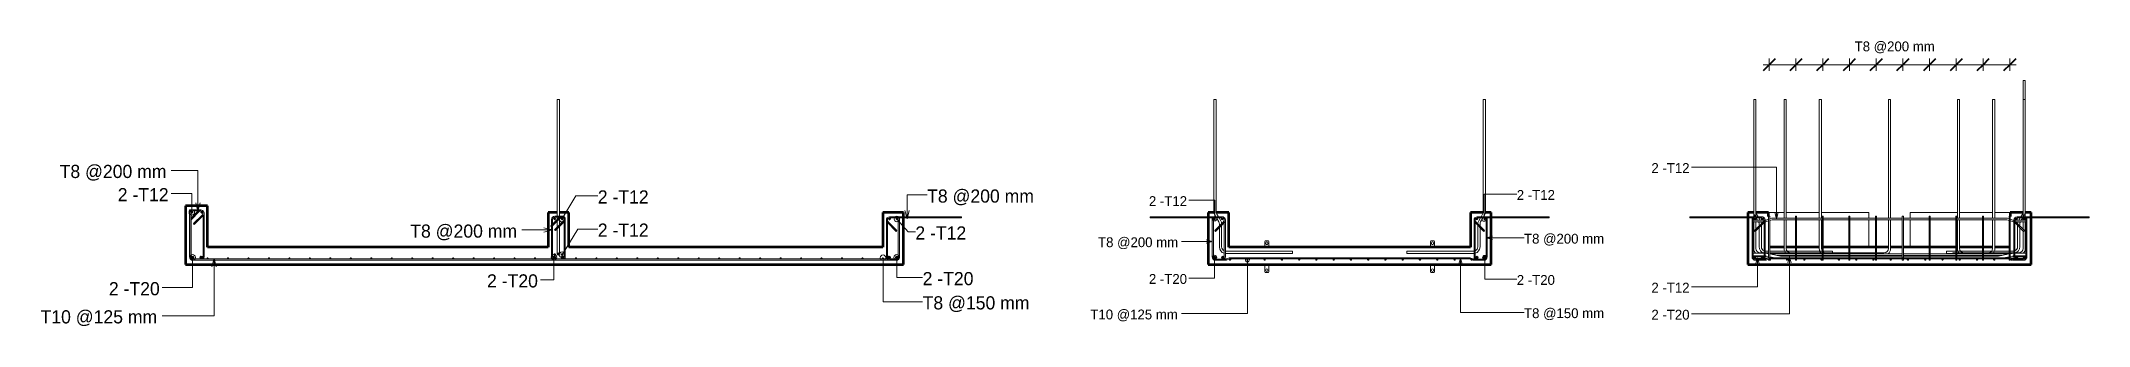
# Model space of a CAD drawing. Header units: millimetres. Extents: x 61914 to 85282, y 2378 to 28606.
# Drawn here: x 70452 to 85282, y 2378 to 4444 of the extents above.
import ezdxf

# ---------------------------------------------------------------- set-up
doc = ezdxf.new("R2010")
doc.units = ezdxf.units.MM
for name, color, linetype, lineweight in [('A-ANNO-DIMS', 211, 'Continuous', 9), ('A-ANNO-DIMS-30', 211, 'Continuous', 9), ('A-FLOR', 192, 'Continuous', 18), ('A-GENM', 13, 'Continuous', 18), ('S-RBAR', 171, 'Continuous', 18), ('S-RBAR-IDEN', 171, 'Continuous', 9)]:
    doc.layers.add(name, color=color, linetype=linetype, lineweight=lineweight)
doc.styles.add('Nirmala UI', font='Nirmala.ttf', dxfattribs={"height": 95.25})
doc.styles.add('Nirmala UI_1', font='Nirmala.ttf', dxfattribs={"height": 71.4375})
doc.dimstyles.new('Arc_Length_-_2_5mm_Arial_2', dxfattribs={"dimscale": 304.8, "dimtxt": 75.410204, "dimasz": 0.295276, "dimexe": 0.147638, "dimexo": 0.0625, "dimgap": 0.172244, "dimtad": 1, "dimdec": 0, "dimzin": 0, "dimdsep": 46, "dimtxsty": 'Nirmala UI_1', "dimblk1": 'OBLIQUE', "dimblk2": 'OBLIQUE', "dimsah": 1, "dimcen": 0.09, "dimdle": 0.147638, "dimazin": 0, "dimtfac": 1, "dimtdec": 4, "dimtix": 1, "dimtmove": 0, "dimatfit": 3, "dimfxl": 0.147638, "dimfxlon": 1, "dimtvp": 1, "dimtolj": 1, "dimtzin": 0, "dimarcsym": 2})

msp = doc.modelspace()

# ---------------------------------------------------------------- texts
at = {"layer": 'S-RBAR-IDEN', "attachment_point": 1}
for s, insert, char_height, width, style in [('T8 @200 mm', (83584.4, 4439.9), 71.44, 731.139, 'Nirmala UI_1'), ('2 -T12', (82112.9, 3558.7), 71.44, 348.734, 'Nirmala UI_1'), ('T8 @200 mm', (70587.7, 3545.9), 95.25, 974.852, 'Nirmala UI'), ('2 -T12', (71008.5, 3377.6), 95.25, 464.979, 'Nirmala UI'), ('2 -T12', (74484.2, 3361.2), 95.25, 464.979, 'Nirmala UI'), ('T8 @200 mm', (76868.7, 3367.6), 95.25, 974.852, 'Nirmala UI'), ('2 -T12', (78474.4, 3319), 71.44, 348.734, 'Nirmala UI_1'), ('2 -T12', (81138, 3363.7), 71.44, 348.734, 'Nirmala UI_1'), ('T8 @200 mm', (73126.3, 3113.8), 95.25, 974.852, 'Nirmala UI'), ('2 -T12', (74484.2, 3120.9), 95.25, 464.979, 'Nirmala UI'), ('2 -T12', (76783.7, 3100.4), 95.25, 464.979, 'Nirmala UI'), ('T8 @200 mm', (78106.2, 3021.1), 71.44, 731.139, 'Nirmala UI_1'), ('T8 @200 mm', (81190.6, 3046.8), 71.44, 731.139, 'Nirmala UI_1'), ('2 -T20', (70944.3, 2696.5), 95.25, 464.979, 'Nirmala UI'), ('2 -T20', (73682.3, 2753.1), 95.25, 464.979, 'Nirmala UI'), ('2 -T20', (76836.2, 2769.6), 95.25, 464.979, 'Nirmala UI'), ('2 -T20', (78474.4, 2755.1), 71.44, 348.734, 'Nirmala UI_1'), ('2 -T20', (81138, 2747.9), 71.44, 348.734, 'Nirmala UI_1'), ('2 -T12', (82112.9, 2692.1), 71.44, 348.734, 'Nirmala UI_1'), ('T8 @150 mm', (76836.2, 2594), 95.25, 974.852, 'Nirmala UI'), ('T10 @125 mm', (70449.5, 2492.6), 95.25, 1064.641, 'Nirmala UI'), ('T10 @125 mm', (78050.5, 2497.8), 71.437, 798.481, 'Nirmala UI_1'), ('T8 @150 mm', (81190.6, 2507.1), 71.44, 731.139, 'Nirmala UI_1'), ('2 -T20', (82112.9, 2496.1), 71.44, 348.734, 'Nirmala UI_1')]:
    msp.add_mtext(s, dxfattribs=dict(at, insert=insert, char_height=char_height, width=width, style=style))

# ---------------------------------------------------------------- blocks, each defined once
blk = doc.blocks.new('RR spread anchor face based - RR-SA-2_5-150-3355620-Elevation Right')
at = {"layer": 'A-GENM'}
for p, q in [((26660, 2825), (26660, 2770)), ((26690, 2770), (26690, 2825)), ((26660, 2770), (26663, 2765)), ((26663, 2765), (26688, 2765)), ((26668, 2780), (26668, 2786)), ((26682, 2786), (26682, 2780)), ((26688, 2765), (26690, 2770))]:
    blk.add_line(p, q, dxfattribs=at)
for centre, start, end in [((26675, 2825), 180, 0), ((26675, 2786), 0, 180), ((26675, 2780), 180, 0)]:
    blk.add_arc(centre, 7, start, end, dxfattribs=at)
blk = doc.blocks.new('RR spread anchor face based - RR-SA-2_5-150-614724-Elevation Right')
at = {"layer": 'A-GENM'}
for p, q in [((26663, 2996), (26660, 2991)), ((26660, 2991), (26660, 2950)), ((26688, 2996), (26663, 2996)), ((26668, 2975), (26668, 2981)), ((26682, 2981), (26682, 2975)), ((26690, 2991), (26688, 2996)), ((26690, 2950), (26690, 2991))]:
    blk.add_line(p, q, dxfattribs=at)
for centre, start, end in [((26675, 2981), 0, 180), ((26675, 2975), 180, 0)]:
    blk.add_arc(centre, 7, start, end, dxfattribs=at)
blk = doc.blocks.new('DIMBLOCK87-Elevation Right3')
at = {"layer": 'A-ANNO-DIMS-30', "lineweight": 35}
for p, q in [((82966, 4271), (83011, 4316)), ((83159, 4271), (83204, 4316)), ((82966, 4271), (82921, 4226)), ((83159, 4271), (83114, 4226))]:
    blk.add_line(p, q, dxfattribs=at)
at = {"layer": 'A-ANNO-DIMS-30'}
for p, q in [((82966, 4271), (82966, 4316)), ((83159, 4271), (83159, 4316)), ((82921, 4271), (83159, 4271)), ((82966, 4271), (82966, 4226)), ((83159, 4271), (83159, 4226))]:
    blk.add_line(p, q, dxfattribs=at)
blk = doc.blocks.new('_Oblique')
at = {"color": 0, "linetype": 'ByBlock', "lineweight": -2}
blk.add_line((-0.5, -0.5), (0.5, 0.5), dxfattribs=at)
blk = doc.blocks.new('DIMBLOCK88-Elevation Right3')
at = {"layer": 'A-ANNO-DIMS-30', "lineweight": 35}
for p, q in [((83159, 4271), (83204, 4316)), ((83353, 4271), (83398, 4316)), ((83159, 4271), (83114, 4226)), ((83353, 4271), (83308, 4226))]:
    blk.add_line(p, q, dxfattribs=at)
at = {"layer": 'A-ANNO-DIMS-30'}
for p, q in [((83159, 4271), (83159, 4316)), ((83353, 4271), (83353, 4316)), ((83159, 4271), (83353, 4271)), ((83159, 4271), (83159, 4226)), ((83353, 4271), (83353, 4226))]:
    blk.add_line(p, q, dxfattribs=at)
blk = doc.blocks.new('DIMBLOCK89-Elevation Right3')
at = {"layer": 'A-ANNO-DIMS-30', "lineweight": 35}
for p, q in [((83353, 4271), (83398, 4316)), ((83546, 4271), (83591, 4316)), ((83353, 4271), (83308, 4226)), ((83546, 4271), (83501, 4226))]:
    blk.add_line(p, q, dxfattribs=at)
at = {"layer": 'A-ANNO-DIMS-30'}
for p, q in [((83353, 4271), (83353, 4316)), ((83546, 4271), (83546, 4316)), ((83353, 4271), (83546, 4271)), ((83353, 4271), (83353, 4226)), ((83546, 4271), (83546, 4226))]:
    blk.add_line(p, q, dxfattribs=at)
blk = doc.blocks.new('DIMBLOCK90-Elevation Right3')
at = {"layer": 'A-ANNO-DIMS-30', "lineweight": 35}
for p, q in [((83546, 4271), (83591, 4316)), ((83740, 4271), (83785, 4316)), ((83546, 4271), (83501, 4226)), ((83740, 4271), (83695, 4226))]:
    blk.add_line(p, q, dxfattribs=at)
at = {"layer": 'A-ANNO-DIMS-30'}
for p, q in [((83546, 4271), (83546, 4316)), ((83740, 4271), (83740, 4316)), ((83546, 4271), (83740, 4271)), ((83546, 4271), (83546, 4226)), ((83740, 4271), (83740, 4226))]:
    blk.add_line(p, q, dxfattribs=at)
blk = doc.blocks.new('DIMBLOCK91-Elevation Right3')
at = {"layer": 'A-ANNO-DIMS-30', "lineweight": 35}
for p, q in [((83740, 4271), (83785, 4316)), ((83933, 4271), (83978, 4316)), ((83740, 4271), (83695, 4226)), ((83933, 4271), (83888, 4226))]:
    blk.add_line(p, q, dxfattribs=at)
at = {"layer": 'A-ANNO-DIMS-30'}
for p, q in [((83740, 4271), (83740, 4316)), ((83933, 4271), (83933, 4316)), ((83740, 4271), (83933, 4271)), ((83740, 4271), (83740, 4226)), ((83933, 4271), (83933, 4226))]:
    blk.add_line(p, q, dxfattribs=at)
blk = doc.blocks.new('DIMBLOCK92-Elevation Right3')
at = {"layer": 'A-ANNO-DIMS-30', "lineweight": 35}
for p, q in [((83933, 4271), (83978, 4316)), ((84127, 4271), (84172, 4316)), ((83933, 4271), (83888, 4226)), ((84127, 4271), (84082, 4226))]:
    blk.add_line(p, q, dxfattribs=at)
at = {"layer": 'A-ANNO-DIMS-30'}
for p, q in [((83933, 4271), (83933, 4316)), ((84127, 4271), (84127, 4316)), ((83933, 4271), (84127, 4271)), ((83933, 4271), (83933, 4226)), ((84127, 4271), (84127, 4226))]:
    blk.add_line(p, q, dxfattribs=at)
blk = doc.blocks.new('DIMBLOCK93-Elevation Right3')
at = {"layer": 'A-ANNO-DIMS-30', "lineweight": 35}
for p, q in [((84127, 4271), (84172, 4316)), ((84320, 4271), (84365, 4316)), ((84127, 4271), (84082, 4226)), ((84320, 4271), (84275, 4226))]:
    blk.add_line(p, q, dxfattribs=at)
at = {"layer": 'A-ANNO-DIMS-30'}
for p, q in [((84127, 4271), (84127, 4316)), ((84320, 4271), (84320, 4316)), ((84127, 4271), (84320, 4271)), ((84127, 4271), (84127, 4226)), ((84320, 4271), (84320, 4226))]:
    blk.add_line(p, q, dxfattribs=at)
blk = doc.blocks.new('DIMBLOCK94-Elevation Right3')
at = {"layer": 'A-ANNO-DIMS-30', "lineweight": 35}
for p, q in [((84320, 4271), (84365, 4316)), ((84514, 4271), (84559, 4316)), ((84320, 4271), (84275, 4226)), ((84514, 4271), (84469, 4226))]:
    blk.add_line(p, q, dxfattribs=at)
at = {"layer": 'A-ANNO-DIMS-30'}
for p, q in [((84320, 4271), (84320, 4316)), ((84514, 4271), (84514, 4316)), ((84320, 4271), (84514, 4271)), ((84320, 4271), (84320, 4226)), ((84514, 4271), (84514, 4226))]:
    blk.add_line(p, q, dxfattribs=at)
blk = doc.blocks.new('DIMBLOCK95-Elevation Right3')
at = {"layer": 'A-ANNO-DIMS-30', "lineweight": 35}
for p, q in [((84514, 4271), (84559, 4316)), ((84708, 4271), (84753, 4316)), ((84514, 4271), (84469, 4226)), ((84708, 4271), (84663, 4226))]:
    blk.add_line(p, q, dxfattribs=at)
at = {"layer": 'A-ANNO-DIMS-30'}
for p, q in [((84514, 4271), (84514, 4316)), ((84708, 4271), (84708, 4316)), ((84514, 4271), (84753, 4271)), ((84514, 4271), (84514, 4226)), ((84708, 4271), (84708, 4226))]:
    blk.add_line(p, q, dxfattribs=at)
blk = doc.blocks.new('DIMBLOCK96-Elevation Right3')
at = {"layer": 'A-ANNO-DIMS-30', "lineweight": 35}
for p, q in [((82966, 4271), (83011, 4316)), ((83159, 4271), (83204, 4316)), ((83353, 4271), (83398, 4316)), ((83546, 4271), (83591, 4316)), ((83740, 4271), (83785, 4316)), ((83933, 4271), (83978, 4316)), ((84127, 4271), (84172, 4316)), ((84320, 4271), (84365, 4316)), ((84514, 4271), (84559, 4316)), ((84708, 4271), (84753, 4316)), ((82966, 4271), (82921, 4226)), ((83159, 4271), (83114, 4226)), ((83353, 4271), (83308, 4226)), ((83546, 4271), (83501, 4226)), ((83740, 4271), (83695, 4226)), ((83933, 4271), (83888, 4226)), ((84127, 4271), (84082, 4226)), ((84320, 4271), (84275, 4226)), ((84514, 4271), (84469, 4226)), ((84708, 4271), (84663, 4226))]:
    blk.add_line(p, q, dxfattribs=at)
at = {"layer": 'A-ANNO-DIMS-30'}
for p, q in [((82966, 4271), (82966, 4316)), ((83159, 4271), (83159, 4316)), ((83353, 4271), (83353, 4316)), ((83546, 4271), (83546, 4316)), ((83740, 4271), (83740, 4316)), ((83933, 4271), (83933, 4316)), ((84127, 4271), (84127, 4316)), ((84320, 4271), (84320, 4316)), ((84514, 4271), (84514, 4316)), ((84708, 4271), (84708, 4316)), ((82921, 4271), (84753, 4271)), ((82921, 4271), (83159, 4271)), ((82966, 4271), (82966, 4226)), ((83159, 4271), (83353, 4271)), ((83159, 4271), (83159, 4226)), ((83353, 4271), (83546, 4271)), ((83353, 4271), (83353, 4226)), ((83546, 4271), (83740, 4271)), ((83546, 4271), (83546, 4226)), ((83740, 4271), (83933, 4271)), ((83740, 4271), (83740, 4226)), ((83933, 4271), (84127, 4271)), ((83933, 4271), (83933, 4226)), ((84127, 4271), (84320, 4271)), ((84127, 4271), (84127, 4226)), ((84320, 4271), (84514, 4271)), ((84320, 4271), (84320, 4226)), ((84514, 4271), (84753, 4271)), ((84514, 4271), (84514, 4226)), ((84708, 4271), (84708, 4226))]:
    blk.add_line(p, q, dxfattribs=at)
blk = doc.blocks.new('_None')

# ---------------------------------------------------------------- dimensions: what is measured, and where the dimension line sits
at = {"layer": 'A-ANNO-DIMS'}
for base, p1, p2, text, override, picture, middle in [((84707.5, 4270.9), (82965.5, 4225.9), (84707.5, 4225.9), '1742', {"dimpost": '<>', "dimblk1": 'None', "dimblk2": 'None', "dimsah": 1, "dimfxl": 1742}, 'DIMBLOCK96-Elevation Right3', (83836.5, 4359.9)), ((83159.1, 4270.9), (82965.5, 4225.9), (83159.1, 4225.9), ' ', {"dimpost": '<>', "dimfxl": 193.555556}, 'DIMBLOCK87-Elevation Right3', (83062.3, 4270.9)), ((83352.6, 4270.9), (83159.1, 4225.9), (83352.6, 4225.9), ' ', {"dimpost": '<>', "dimfxl": 193.555556}, 'DIMBLOCK88-Elevation Right3', (83255.9, 4270.9)), ((83546.2, 4270.9), (83352.6, 4225.9), (83546.2, 4225.9), ' ', {"dimpost": '<>', "dimfxl": 193.555556}, 'DIMBLOCK89-Elevation Right3', (83449.4, 4270.9)), ((83739.7, 4270.9), (83546.2, 4225.9), (83739.7, 4225.9), ' ', {"dimpost": '<>', "dimfxl": 193.555556}, 'DIMBLOCK90-Elevation Right3', (83643, 4270.9)), ((83933.3, 4270.9), (83739.7, 4225.9), (83933.3, 4225.9), ' ', {"dimpost": '<>', "dimfxl": 193.555556}, 'DIMBLOCK91-Elevation Right3', (83836.5, 4270.9)), ((84126.9, 4270.9), (83933.3, 4225.9), (84126.9, 4225.9), ' ', {"dimpost": '<>', "dimfxl": 193.555556}, 'DIMBLOCK92-Elevation Right3', (84030.1, 4270.9)), ((84320.4, 4270.9), (84126.9, 4225.9), (84320.4, 4225.9), ' ', {"dimpost": '<>', "dimfxl": 193.555556}, 'DIMBLOCK93-Elevation Right3', (84223.6, 4270.9)), ((84514, 4270.9), (84320.4, 4225.9), (84514, 4225.9), ' ', {"dimpost": '<>', "dimfxl": 193.555556}, 'DIMBLOCK94-Elevation Right3', (84417.2, 4270.9)), ((84707.5, 4270.9), (84514, 4225.9), (84707.5, 4225.9), ' ', {"dimpost": '<>', "dimfxl": 193.555556}, 'DIMBLOCK95-Elevation Right3', (84610.7, 4270.9))]:
    dim = msp.add_linear_dim(base=base, p1=p1, p2=p2, text=text, dimstyle='Arc_Length_-_2_5mm_Arial_2', override=override, dxfattribs=at)
    dim.commit()
    dim.dimension.update_dxf_attribs({"geometry": picture, "text_midpoint": middle})

# ---------------------------------------------------------------- hatches: boundary and pattern name
at = {"layer": 'S-RBAR'}
for points in [[(71545.6, 3196.8), (71551.6, 3202.8), (71545.6, 3208.8), (71539.6, 3202.8)], [(71616.7, 3196.8), (71622.7, 3202.8), (71616.7, 3208.8), (71610.7, 3202.8)], [(74172.1, 3148.8), (74178.1, 3154.8), (74172.1, 3160.8), (74166.1, 3154.8)], [(74225.9, 3148.8), (74231.9, 3154.8), (74225.9, 3160.8), (74219.9, 3154.8)], [(76597.1, 3148.8), (76603.1, 3154.8), (76597.1, 3160.8), (76591.1, 3154.8)], [(76650.9, 3148.8), (76656.9, 3154.8), (76650.9, 3160.8), (76644.9, 3154.8)], [(78945.9, 3149.6), (78951.9, 3149.6), (78954.9, 3154.8), (78951.9, 3160), (78945.9, 3160), (78942.9, 3154.8)], [(79002.4, 3149.6), (79008.4, 3149.6), (79011.4, 3154.8), (79008.4, 3160), (79002.4, 3160), (78999.4, 3154.8)], [(80845.9, 3149.6), (80851.9, 3149.6), (80854.9, 3154.8), (80851.9, 3160), (80845.9, 3160), (80842.9, 3154.8)], [(80902.4, 3149.6), (80908.4, 3149.6), (80911.4, 3154.8), (80908.4, 3160), (80902.4, 3160), (80899.4, 3154.8)], [(82854, 3149.6), (82860, 3149.6), (82863, 3154.8), (82860, 3160), (82854, 3160), (82851, 3154.8)], [(82910.5, 3149.6), (82916.5, 3149.6), (82919.5, 3154.8), (82916.5, 3160), (82910.5, 3160), (82907.5, 3154.8)], [(84754, 3149.6), (84760, 3149.6), (84763, 3154.8), (84760, 3160), (84754, 3160), (84751, 3154.8)], [(84810.5, 3149.6), (84816.5, 3149.6), (84819.5, 3154.8), (84816.5, 3160), (84810.5, 3160), (84807.5, 3154.8)], [(71545.6, 2865.2), (71556.8, 2868.9), (71556.8, 2880.6), (71545.6, 2884.3), (71538.7, 2874.8)], [(71610.6, 2865.2), (71621.8, 2868.9), (71621.8, 2880.6), (71610.6, 2884.3), (71603.7, 2874.8)], [(71658.7, 2864.8), (71662.7, 2868.8), (71658.7, 2872.8), (71654.7, 2868.8)], [(71806.9, 2864.8), (71810.9, 2868.8), (71806.9, 2872.8), (71802.9, 2868.8)], [(71955, 2864.8), (71959, 2868.8), (71955, 2872.8), (71951, 2868.8)], [(72103.2, 2864.8), (72107.2, 2868.8), (72103.2, 2872.8), (72099.2, 2868.8)], [(72251.4, 2864.8), (72255.4, 2868.8), (72251.4, 2872.8), (72247.4, 2868.8)], [(72399.6, 2864.8), (72403.6, 2868.8), (72399.6, 2872.8), (72395.6, 2868.8)], [(72547.8, 2864.8), (72551.8, 2868.8), (72547.8, 2872.8), (72543.8, 2868.8)], [(72695.9, 2864.8), (72699.9, 2868.8), (72695.9, 2872.8), (72691.9, 2868.8)], [(72844.1, 2864.8), (72848.1, 2868.8), (72844.1, 2872.8), (72840.1, 2868.8)], [(72992.3, 2864.8), (72996.3, 2868.8), (72992.3, 2872.8), (72988.3, 2868.8)], [(73140.5, 2864.8), (73144.5, 2868.8), (73140.5, 2872.8), (73136.5, 2868.8)], [(73288.7, 2864.8), (73292.7, 2868.8), (73288.7, 2872.8), (73284.7, 2868.8)], [(73436.9, 2864.8), (73440.9, 2868.8), (73436.9, 2872.8), (73432.9, 2868.8)], [(73585, 2864.8), (73589, 2868.8), (73585, 2872.8), (73581, 2868.8)], [(73733.2, 2864.8), (73737.2, 2868.8), (73733.2, 2872.8), (73729.2, 2868.8)], [(73881.4, 2864.8), (73885.4, 2868.8), (73881.4, 2872.8), (73877.4, 2868.8)], [(74029.6, 2864.8), (74033.6, 2868.8), (74029.6, 2872.8), (74025.6, 2868.8)], [(74165.6, 2865.2), (74176.8, 2868.9), (74176.8, 2880.6), (74165.6, 2884.3), (74158.7, 2874.8)], [(74172.1, 2890.1), (74178.1, 2896.1), (74172.1, 2902.1), (74166.1, 2896.1)], [(74177.8, 2864.8), (74181.8, 2868.8), (74177.8, 2872.8), (74173.8, 2868.8)], [(74201.1, 2892.1), (74206.7, 2899.8), (74201.1, 2907.4), (74192.2, 2904.5), (74192.2, 2895)], [(74201.1, 2892.1), (74206.7, 2899.8), (74201.1, 2907.4), (74192.2, 2904.5), (74192.2, 2895)], [(74225.6, 2865.2), (74236.8, 2868.9), (74236.8, 2880.6), (74225.6, 2884.3), (74218.7, 2874.8)], [(74225.9, 2890.1), (74231.9, 2896.1), (74225.9, 2902.1), (74219.9, 2896.1)], [(74325.9, 2864.8), (74329.9, 2868.8), (74325.9, 2872.8), (74321.9, 2868.8)], [(74474.1, 2864.8), (74478.1, 2868.8), (74474.1, 2872.8), (74470.1, 2868.8)], [(74622.3, 2864.8), (74626.3, 2868.8), (74622.3, 2872.8), (74618.3, 2868.8)], [(74770.5, 2864.8), (74774.5, 2868.8), (74770.5, 2872.8), (74766.5, 2868.8)], [(74918.7, 2864.8), (74922.7, 2868.8), (74918.7, 2872.8), (74914.7, 2868.8)], [(75066.9, 2864.8), (75070.9, 2868.8), (75066.9, 2872.8), (75062.9, 2868.8)], [(75215, 2864.8), (75219, 2868.8), (75215, 2872.8), (75211, 2868.8)], [(75363.2, 2864.8), (75367.2, 2868.8), (75363.2, 2872.8), (75359.2, 2868.8)], [(75511.4, 2864.8), (75515.4, 2868.8), (75511.4, 2872.8), (75507.4, 2868.8)], [(75659.6, 2864.8), (75663.6, 2868.8), (75659.6, 2872.8), (75655.6, 2868.8)], [(75807.8, 2864.8), (75811.8, 2868.8), (75807.8, 2872.8), (75803.8, 2868.8)], [(75955.9, 2864.8), (75959.9, 2868.8), (75955.9, 2872.8), (75951.9, 2868.8)], [(76104.1, 2864.8), (76108.1, 2868.8), (76104.1, 2872.8), (76100.1, 2868.8)], [(76252.3, 2864.8), (76256.3, 2868.8), (76252.3, 2872.8), (76248.3, 2868.8)], [(76400.5, 2864.8), (76404.5, 2868.8), (76400.5, 2872.8), (76396.5, 2868.8)], [(76548.7, 2864.8), (76552.7, 2868.8), (76548.7, 2872.8), (76544.7, 2868.8)], [(76590.6, 2865.2), (76601.8, 2868.9), (76601.8, 2880.6), (76590.6, 2884.3), (76583.7, 2874.8)], [(76645.6, 2865.2), (76656.8, 2868.9), (76656.8, 2880.6), (76645.6, 2884.3), (76638.7, 2874.8)], [(78951.4, 2863.6), (78958.5, 2866.5), (78961.4, 2873.6), (78958.5, 2880.6), (78951.4, 2883.6), (78944.3, 2880.6), (78941.4, 2873.6), (78944.3, 2866.5)], [(79010.4, 2863.6), (79017.5, 2866.5), (79020.4, 2873.6), (79017.5, 2880.6), (79010.4, 2883.6), (79003.3, 2880.6), (79000.4, 2873.6), (79003.3, 2866.5)], [(79060.9, 2855), (79066.5, 2856.8), (79066.5, 2862.7), (79060.9, 2864.5), (79057.4, 2859.8)], [(79185.9, 2855), (79191.5, 2856.8), (79191.5, 2862.7), (79185.9, 2864.5), (79182.4, 2859.8)], [(79310.9, 2855), (79316.5, 2856.8), (79316.5, 2862.7), (79310.9, 2864.5), (79307.4, 2859.8), (79310, 2856.1)], [(79435.9, 2855), (79441.5, 2856.8), (79441.5, 2862.7), (79435.9, 2864.5), (79432.4, 2859.8)], [(79560.9, 2855), (79566.5, 2856.8), (79566.5, 2862.7), (79560.9, 2864.5), (79557.4, 2859.8)], [(79685.9, 2855), (79691.5, 2856.8), (79691.5, 2862.7), (79685.9, 2864.5), (79682.4, 2859.8)], [(79810.9, 2855), (79816.5, 2856.8), (79816.5, 2862.7), (79810.9, 2864.5), (79807.4, 2859.8)], [(79935.9, 2855), (79941.5, 2856.8), (79941.5, 2862.7), (79935.9, 2864.5), (79932.4, 2859.8)], [(80060.9, 2855), (80066.5, 2856.8), (80066.5, 2862.7), (80060.9, 2864.5), (80057.4, 2859.8)], [(80185.9, 2855), (80191.5, 2856.8), (80191.5, 2862.7), (80185.9, 2864.5), (80182.4, 2859.8)], [(80310.9, 2855), (80316.5, 2856.8), (80316.5, 2862.7), (80310.9, 2864.5), (80307.4, 2859.8)], [(80435.9, 2855), (80441.5, 2856.8), (80441.5, 2862.7), (80435.9, 2864.5), (80432.4, 2859.8)], [(80560.9, 2855), (80566.5, 2856.8), (80566.5, 2862.7), (80560.9, 2864.5), (80557.4, 2859.8), (80560, 2856.1)], [(80685.9, 2855), (80691.5, 2856.8), (80691.5, 2862.7), (80685.9, 2864.5), (80682.4, 2859.8)], [(80810.9, 2855), (80816.5, 2856.8), (80816.5, 2862.7), (80810.9, 2864.5), (80807.4, 2859.8)], [(80848.9, 2863.6), (80856, 2866.5), (80858.9, 2873.6), (80856, 2880.6), (80848.9, 2883.6), (80841.8, 2880.6), (80838.9, 2873.6), (80841.8, 2866.5)], [(80905.4, 2863.6), (80912.5, 2866.5), (80915.4, 2873.6), (80912.5, 2880.6), (80905.4, 2883.6), (80898.3, 2880.6), (80895.4, 2873.6), (80898.3, 2866.5)], [(82859.5, 2863.6), (82866.6, 2866.5), (82869.5, 2873.6), (82866.6, 2880.6), (82859.5, 2883.6), (82852.5, 2880.6), (82849.5, 2873.6), (82852.5, 2866.5)], [(82918.5, 2863.6), (82925.6, 2866.5), (82928.5, 2873.6), (82925.6, 2880.6), (82918.5, 2883.6), (82911.5, 2880.6), (82908.5, 2873.6), (82911.5, 2866.5)], [(82969, 2855), (82974.6, 2856.8), (82974.6, 2862.7), (82969, 2864.5), (82965.5, 2859.8)], [(83094, 2855), (83099.6, 2856.8), (83099.6, 2862.7), (83094, 2864.5), (83090.5, 2859.8)], [(83219, 2855), (83224.6, 2856.8), (83224.6, 2862.7), (83219, 2864.5), (83215.5, 2859.8)], [(83344, 2855), (83349.6, 2856.8), (83349.6, 2862.7), (83344, 2864.5), (83340.5, 2859.8)], [(83469, 2855), (83474.6, 2856.8), (83474.6, 2862.7), (83469, 2864.5), (83465.5, 2859.8)], [(83594, 2855), (83599.6, 2856.8), (83599.6, 2862.7), (83594, 2864.5), (83590.5, 2859.8)], [(83719, 2855), (83724.6, 2856.8), (83724.6, 2862.7), (83719, 2864.5), (83715.5, 2859.8)], [(83844, 2855), (83849.6, 2856.8), (83849.6, 2862.7), (83844, 2864.5), (83840.5, 2859.8)], [(83969, 2855), (83974.6, 2856.8), (83974.6, 2862.7), (83969, 2864.5), (83965.5, 2859.8)], [(84094, 2855), (84099.6, 2856.8), (84099.6, 2862.7), (84094, 2864.5), (84090.5, 2859.8), (84093.1, 2856.2)], [(84219, 2855), (84224.6, 2856.8), (84224.6, 2862.7), (84219, 2864.5), (84215.5, 2859.8)], [(84344, 2855), (84349.6, 2856.8), (84349.6, 2862.7), (84344, 2864.5), (84340.7, 2859.5)], [(84469, 2855), (84474.6, 2856.8), (84474.6, 2862.7), (84469, 2864.5), (84465.5, 2859.8)], [(84594, 2855), (84599.6, 2856.8), (84599.6, 2862.7), (84594, 2864.5), (84590.5, 2859.8)], [(84719, 2855), (84724.6, 2856.8), (84724.6, 2862.7), (84719, 2864.5), (84715.5, 2859.8)], [(84757, 2863.6), (84764.1, 2866.5), (84767, 2873.6), (84764.1, 2880.6), (84757, 2883.6), (84750, 2880.6), (84747, 2873.6), (84750, 2866.5)], [(84813.5, 2863.6), (84820.6, 2866.5), (84823.5, 2873.6), (84820.6, 2880.6), (84813.5, 2883.6), (84806.5, 2880.6), (84803.5, 2873.6), (84806.5, 2866.5)]]:
    msp.add_hatch(color=256, dxfattribs=at).paths.add_polyline_path(points)
h = msp.add_hatch(color=256, dxfattribs=at)
edge = h.paths.add_edge_path()
edge.add_arc((71545.6, 3202.8), 6, 0, 360)
h = msp.add_hatch(color=256, dxfattribs=at)
edge = h.paths.add_edge_path()
edge.add_arc((71616.7, 3202.8), 6, 0, 360)
h = msp.add_hatch(color=256, dxfattribs=at)
edge = h.paths.add_edge_path()
edge.add_arc((74172.1, 3154.8), 6, 0, 360)
h = msp.add_hatch(color=256, dxfattribs=at)
edge = h.paths.add_edge_path()
edge.add_arc((74225.9, 3154.8), 6, 0, 360)
h = msp.add_hatch(color=256, dxfattribs=at)
edge = h.paths.add_edge_path()
edge.add_arc((76597.1, 3154.8), 6, 0, 360)
h = msp.add_hatch(color=256, dxfattribs=at)
edge = h.paths.add_edge_path()
edge.add_arc((76650.9, 3154.8), 6, 0, 360)
h = msp.add_hatch(color=256, dxfattribs=at)
edge = h.paths.add_edge_path()
edge.add_arc((78948.9, 3154.8), 6, 0, 360)
h = msp.add_hatch(color=256, dxfattribs=at)
edge = h.paths.add_edge_path()
edge.add_arc((79005.4, 3154.8), 6, 0, 360)
h = msp.add_hatch(color=256, dxfattribs=at)
edge = h.paths.add_edge_path()
edge.add_arc((80848.9, 3154.8), 6, 0, 360)
h = msp.add_hatch(color=256, dxfattribs=at)
edge = h.paths.add_edge_path()
edge.add_arc((80905.4, 3154.8), 6, 0, 360)
h = msp.add_hatch(color=256, dxfattribs=at)
edge = h.paths.add_edge_path()
edge.add_arc((82857, 3154.8), 6, 0, 360)
h = msp.add_hatch(color=256, dxfattribs=at)
edge = h.paths.add_edge_path()
edge.add_arc((82913.5, 3154.8), 6, 0, 360)
h = msp.add_hatch(color=256, dxfattribs=at)
edge = h.paths.add_edge_path()
edge.add_arc((84757, 3154.8), 6, 0, 360)
h = msp.add_hatch(color=256, dxfattribs=at)
edge = h.paths.add_edge_path()
edge.add_arc((84813.5, 3154.8), 6, 0, 360)
h = msp.add_hatch(color=256, dxfattribs=at)
edge = h.paths.add_edge_path()
edge.add_arc((71548.7, 2874.8), 10, 0, 360)
h = msp.add_hatch(color=256, dxfattribs=at)
edge = h.paths.add_edge_path()
edge.add_arc((71613.7, 2874.8), 10, 0, 360)
h = msp.add_hatch(color=256, dxfattribs=at)
edge = h.paths.add_edge_path()
edge.add_arc((71658.7, 2868.8), 4, 0, 360)
h = msp.add_hatch(color=256, dxfattribs=at)
edge = h.paths.add_edge_path()
edge.add_arc((71806.9, 2868.8), 4, 0, 360)
h = msp.add_hatch(color=256, dxfattribs=at)
edge = h.paths.add_edge_path()
edge.add_arc((71955, 2868.8), 4, 0, 360)
h = msp.add_hatch(color=256, dxfattribs=at)
edge = h.paths.add_edge_path()
edge.add_arc((72103.2, 2868.8), 4, 0, 360)
h = msp.add_hatch(color=256, dxfattribs=at)
edge = h.paths.add_edge_path()
edge.add_arc((72251.4, 2868.8), 4, 0, 360)
h = msp.add_hatch(color=256, dxfattribs=at)
edge = h.paths.add_edge_path()
edge.add_arc((72399.6, 2868.8), 4, 0, 360)
h = msp.add_hatch(color=256, dxfattribs=at)
edge = h.paths.add_edge_path()
edge.add_arc((72547.8, 2868.8), 4, 0, 360)
h = msp.add_hatch(color=256, dxfattribs=at)
edge = h.paths.add_edge_path()
edge.add_arc((72695.9, 2868.8), 4, 0, 360)
h = msp.add_hatch(color=256, dxfattribs=at)
edge = h.paths.add_edge_path()
edge.add_arc((72844.1, 2868.8), 4, 0, 360)
h = msp.add_hatch(color=256, dxfattribs=at)
edge = h.paths.add_edge_path()
edge.add_arc((72992.3, 2868.8), 4, 0, 360)
h = msp.add_hatch(color=256, dxfattribs=at)
edge = h.paths.add_edge_path()
edge.add_arc((73140.5, 2868.8), 4, 0, 360)
h = msp.add_hatch(color=256, dxfattribs=at)
edge = h.paths.add_edge_path()
edge.add_arc((73288.7, 2868.8), 4, 0, 360)
h = msp.add_hatch(color=256, dxfattribs=at)
edge = h.paths.add_edge_path()
edge.add_arc((73436.9, 2868.8), 4, 0, 360)
h = msp.add_hatch(color=256, dxfattribs=at)
edge = h.paths.add_edge_path()
edge.add_arc((73585, 2868.8), 4, 0, 360)
h = msp.add_hatch(color=256, dxfattribs=at)
edge = h.paths.add_edge_path()
edge.add_arc((73733.2, 2868.8), 4, 0, 360)
h = msp.add_hatch(color=256, dxfattribs=at)
edge = h.paths.add_edge_path()
edge.add_arc((73881.4, 2868.8), 4, 0, 360)
h = msp.add_hatch(color=256, dxfattribs=at)
edge = h.paths.add_edge_path()
edge.add_arc((74029.6, 2868.8), 4, 0, 360)
h = msp.add_hatch(color=256, dxfattribs=at)
edge = h.paths.add_edge_path()
edge.add_arc((74168.7, 2874.8), 10, 0, 360)
h = msp.add_hatch(color=256, dxfattribs=at)
edge = h.paths.add_edge_path()
edge.add_arc((74172.1, 2896.1), 6, 0, 360)
h = msp.add_hatch(color=256, dxfattribs=at)
edge = h.paths.add_edge_path()
edge.add_arc((74177.8, 2868.8), 4, 0, 360)
h = msp.add_hatch(color=256, dxfattribs=at)
edge = h.paths.add_edge_path()
edge.add_arc((74198.7, 2899.8), 8, 0, 360)
h = msp.add_hatch(color=256, dxfattribs=at)
edge = h.paths.add_edge_path()
edge.add_arc((74198.7, 2899.8), 8, 0, 360)
h = msp.add_hatch(color=256, dxfattribs=at)
edge = h.paths.add_edge_path()
edge.add_arc((74228.7, 2874.8), 10, 0, 360)
h = msp.add_hatch(color=256, dxfattribs=at)
edge = h.paths.add_edge_path()
edge.add_arc((74225.9, 2896.1), 6, 0, 360)
h = msp.add_hatch(color=256, dxfattribs=at)
edge = h.paths.add_edge_path()
edge.add_arc((74325.9, 2868.8), 4, 0, 360)
h = msp.add_hatch(color=256, dxfattribs=at)
edge = h.paths.add_edge_path()
edge.add_arc((74474.1, 2868.8), 4, 0, 360)
h = msp.add_hatch(color=256, dxfattribs=at)
edge = h.paths.add_edge_path()
edge.add_arc((74622.3, 2868.8), 4, 0, 360)
h = msp.add_hatch(color=256, dxfattribs=at)
edge = h.paths.add_edge_path()
edge.add_arc((74770.5, 2868.8), 4, 0, 360)
h = msp.add_hatch(color=256, dxfattribs=at)
edge = h.paths.add_edge_path()
edge.add_arc((74918.7, 2868.8), 4, 0, 360)
h = msp.add_hatch(color=256, dxfattribs=at)
edge = h.paths.add_edge_path()
edge.add_arc((75066.9, 2868.8), 4, 0, 360)
h = msp.add_hatch(color=256, dxfattribs=at)
edge = h.paths.add_edge_path()
edge.add_arc((75215, 2868.8), 4, 0, 360)
h = msp.add_hatch(color=256, dxfattribs=at)
edge = h.paths.add_edge_path()
edge.add_arc((75363.2, 2868.8), 4, 0, 360)
h = msp.add_hatch(color=256, dxfattribs=at)
edge = h.paths.add_edge_path()
edge.add_arc((75511.4, 2868.8), 4, 0, 360)
h = msp.add_hatch(color=256, dxfattribs=at)
edge = h.paths.add_edge_path()
edge.add_arc((75659.6, 2868.8), 4, 0, 360)
h = msp.add_hatch(color=256, dxfattribs=at)
edge = h.paths.add_edge_path()
edge.add_arc((75807.8, 2868.8), 4, 0, 360)
h = msp.add_hatch(color=256, dxfattribs=at)
edge = h.paths.add_edge_path()
edge.add_arc((75955.9, 2868.8), 4, 0, 360)
h = msp.add_hatch(color=256, dxfattribs=at)
edge = h.paths.add_edge_path()
edge.add_arc((76104.1, 2868.8), 4, 0, 360)
h = msp.add_hatch(color=256, dxfattribs=at)
edge = h.paths.add_edge_path()
edge.add_arc((76252.3, 2868.8), 4, 0, 360)
h = msp.add_hatch(color=256, dxfattribs=at)
edge = h.paths.add_edge_path()
edge.add_arc((76400.5, 2868.8), 4, 0, 360)
h = msp.add_hatch(color=256, dxfattribs=at)
edge = h.paths.add_edge_path()
edge.add_arc((76548.7, 2868.8), 4, 0, 360)
h = msp.add_hatch(color=256, dxfattribs=at)
edge = h.paths.add_edge_path()
edge.add_arc((76593.7, 2874.8), 10, 0, 360)
h = msp.add_hatch(color=256, dxfattribs=at)
edge = h.paths.add_edge_path()
edge.add_arc((76648.7, 2874.8), 10, 0, 360)
h = msp.add_hatch(color=256, dxfattribs=at)
edge = h.paths.add_edge_path()
edge.add_arc((78951.4, 2873.6), 10, 0, 360)
h = msp.add_hatch(color=256, dxfattribs=at)
edge = h.paths.add_edge_path()
edge.add_arc((79010.4, 2873.6), 10, 0, 360)
h = msp.add_hatch(color=256, dxfattribs=at)
edge = h.paths.add_edge_path()
edge.add_arc((79062.4, 2859.8), 5, 0, 360)
h = msp.add_hatch(color=256, dxfattribs=at)
edge = h.paths.add_edge_path()
edge.add_arc((79187.4, 2859.8), 5, 0, 360)
h = msp.add_hatch(color=256, dxfattribs=at)
edge = h.paths.add_edge_path()
edge.add_arc((79312.4, 2859.8), 5, 0, 360)
h = msp.add_hatch(color=256, dxfattribs=at)
edge = h.paths.add_edge_path()
edge.add_arc((79437.4, 2859.8), 5, 0, 360)
h = msp.add_hatch(color=256, dxfattribs=at)
edge = h.paths.add_edge_path()
edge.add_arc((79562.4, 2859.8), 5, 0, 360)
h = msp.add_hatch(color=256, dxfattribs=at)
edge = h.paths.add_edge_path()
edge.add_arc((79687.4, 2859.8), 5, 0, 360)
h = msp.add_hatch(color=256, dxfattribs=at)
edge = h.paths.add_edge_path()
edge.add_arc((79812.4, 2859.8), 5, 0, 360)
h = msp.add_hatch(color=256, dxfattribs=at)
edge = h.paths.add_edge_path()
edge.add_arc((79937.4, 2859.8), 5, 0, 360)
h = msp.add_hatch(color=256, dxfattribs=at)
edge = h.paths.add_edge_path()
edge.add_arc((80062.4, 2859.8), 5, 0, 360)
h = msp.add_hatch(color=256, dxfattribs=at)
edge = h.paths.add_edge_path()
edge.add_arc((80187.4, 2859.8), 5, 0, 360)
h = msp.add_hatch(color=256, dxfattribs=at)
edge = h.paths.add_edge_path()
edge.add_arc((80312.4, 2859.8), 5, 0, 360)
h = msp.add_hatch(color=256, dxfattribs=at)
edge = h.paths.add_edge_path()
edge.add_arc((80437.4, 2859.8), 5, 0, 360)
h = msp.add_hatch(color=256, dxfattribs=at)
edge = h.paths.add_edge_path()
edge.add_arc((80562.4, 2859.8), 5, 0, 360)
h = msp.add_hatch(color=256, dxfattribs=at)
edge = h.paths.add_edge_path()
edge.add_arc((80687.4, 2859.8), 5, 0, 360)
h = msp.add_hatch(color=256, dxfattribs=at)
edge = h.paths.add_edge_path()
edge.add_arc((80812.4, 2859.8), 5, 0, 360)
h = msp.add_hatch(color=256, dxfattribs=at)
edge = h.paths.add_edge_path()
edge.add_arc((80848.9, 2873.6), 10, 0, 360)
h = msp.add_hatch(color=256, dxfattribs=at)
edge = h.paths.add_edge_path()
edge.add_arc((80905.4, 2873.6), 10, 0, 360)
h = msp.add_hatch(color=256, dxfattribs=at)
edge = h.paths.add_edge_path()
edge.add_arc((82859.5, 2873.6), 10, 0, 360)
h = msp.add_hatch(color=256, dxfattribs=at)
edge = h.paths.add_edge_path()
edge.add_arc((82918.5, 2873.6), 10, 0, 360)
h = msp.add_hatch(color=256, dxfattribs=at)
edge = h.paths.add_edge_path()
edge.add_arc((82970.5, 2859.8), 5, 0, 360)
h = msp.add_hatch(color=256, dxfattribs=at)
edge = h.paths.add_edge_path()
edge.add_arc((83095.5, 2859.8), 5, 0, 360)
h = msp.add_hatch(color=256, dxfattribs=at)
edge = h.paths.add_edge_path()
edge.add_arc((83220.5, 2859.8), 5, 0, 360)
h = msp.add_hatch(color=256, dxfattribs=at)
edge = h.paths.add_edge_path()
edge.add_arc((83345.5, 2859.8), 5, 0, 360)
h = msp.add_hatch(color=256, dxfattribs=at)
edge = h.paths.add_edge_path()
edge.add_arc((83470.5, 2859.8), 5, 0, 360)
h = msp.add_hatch(color=256, dxfattribs=at)
edge = h.paths.add_edge_path()
edge.add_arc((83595.5, 2859.8), 5, 0, 360)
h = msp.add_hatch(color=256, dxfattribs=at)
edge = h.paths.add_edge_path()
edge.add_arc((83720.5, 2859.8), 5, 0, 360)
h = msp.add_hatch(color=256, dxfattribs=at)
edge = h.paths.add_edge_path()
edge.add_arc((83845.5, 2859.8), 5, 0, 360)
h = msp.add_hatch(color=256, dxfattribs=at)
edge = h.paths.add_edge_path()
edge.add_arc((83970.5, 2859.8), 5, 0, 360)
h = msp.add_hatch(color=256, dxfattribs=at)
edge = h.paths.add_edge_path()
edge.add_arc((84095.5, 2859.8), 5, 0, 360)
h = msp.add_hatch(color=256, dxfattribs=at)
edge = h.paths.add_edge_path()
edge.add_arc((84220.5, 2859.8), 5, 0, 360)
h = msp.add_hatch(color=256, dxfattribs=at)
edge = h.paths.add_edge_path()
edge.add_arc((84345.5, 2859.8), 5, 0, 360)
h = msp.add_hatch(color=256, dxfattribs=at)
edge = h.paths.add_edge_path()
edge.add_arc((84470.5, 2859.8), 5, 0, 360)
h = msp.add_hatch(color=256, dxfattribs=at)
edge = h.paths.add_edge_path()
edge.add_arc((84595.5, 2859.8), 5, 0, 360)
h = msp.add_hatch(color=256, dxfattribs=at)
edge = h.paths.add_edge_path()
edge.add_arc((84720.5, 2859.8), 5, 0, 360)
h = msp.add_hatch(color=256, dxfattribs=at)
edge = h.paths.add_edge_path()
edge.add_arc((84757, 2873.6), 10, 0, 360)
h = msp.add_hatch(color=256, dxfattribs=at)
edge = h.paths.add_edge_path()
edge.add_arc((84813.5, 2873.6), 10, 0, 360)

# ---------------------------------------------------------------- linework, layer by layer
at = {"layer": 'A-FLOR', "lineweight": 50}
for p, q in [((71658.7, 3249.8), (71498.7, 3249.8)), ((71498.7, 3249.8), (71498.7, 2824.8)), ((71658.7, 2949.8), (71658.7, 3249.8)), ((74190.7, 3199.8), (74123.7, 3199.8)), ((74123.7, 3199.8), (74123.7, 2949.8)), ((74273.7, 3199.8), (74206.7, 3199.8)), ((74273.7, 2949.8), (74273.7, 3199.8)), ((76698.7, 3199.8), (76548.7, 3199.8)), ((76548.7, 3199.8), (76548.7, 2949.8)), ((76698.7, 3169.8), (76698.7, 3199.8)), ((76698.7, 2824.8), (76698.7, 3161.8)), ((78946, 3199.8), (78903.4, 3199.8)), ((78903.4, 3199.8), (78903.4, 3169.8)), ((78903.4, 3161.8), (78903.4, 2824.8)), ((79053.4, 3199.8), (78962, 3199.8)), ((79053.4, 2949.8), (79053.4, 3199.8)), ((80894.8, 3199.8), (80803.4, 3199.8)), ((80803.4, 3199.8), (80803.4, 2949.8)), ((80953.4, 3199.8), (80910.9, 3199.8)), ((80953.4, 3169.8), (80953.4, 3199.8)), ((80953.4, 2949.8), (80953.4, 3161.8)), ((82853.5, 3199.8), (82811.5, 3199.8)), ((82811.5, 3199.8), (82811.5, 3169.8)), ((82811.5, 3161.8), (82811.5, 2824.8)), ((82961.5, 3199.8), (82870.2, 3199.8)), ((82961.5, 3170.8), (82961.5, 3199.8)), ((84802.9, 3199.8), (84711.5, 3199.8)), ((84711.5, 3199.8), (84711.5, 3170.8)), ((84861.5, 3199.8), (84819.5, 3199.8)), ((84861.5, 3169.8), (84861.5, 3199.8)), ((84861.5, 2949.8), (84861.5, 3161.8)), ((71498.7, 2824.8), (76698.7, 2824.8)), ((74123.7, 2949.8), (71658.7, 2949.8)), ((76548.7, 2949.8), (74273.7, 2949.8)), ((78903.4, 2824.8), (80953.4, 2824.8)), ((80803.4, 2949.8), (79053.4, 2949.8)), ((80953.4, 2824.8), (80953.4, 2949.8)), ((82811.5, 2824.8), (84861.5, 2824.8)), ((83073.6, 2949.8), (82969.5, 2949.8)), ((83155.1, 2949.8), (83089.6, 2949.8)), ((83328.6, 2949.8), (83163.1, 2949.8)), ((83348.6, 2949.8), (83344.6, 2949.8)), ((83542.2, 2949.8), (83356.6, 2949.8)), ((83735.7, 2949.8), (83550.2, 2949.8)), ((83828.6, 2949.8), (83743.7, 2949.8)), ((83929.3, 2949.8), (83844.6, 2949.8)), ((84122.9, 2949.8), (83937.3, 2949.8)), ((84316.4, 2949.8), (84130.9, 2949.8)), ((84328.6, 2949.8), (84324.4, 2949.8)), ((84510, 2949.8), (84344.6, 2949.8)), ((84583.6, 2949.8), (84518, 2949.8)), ((84703.5, 2949.8), (84599.6, 2949.8)), ((84861.5, 2824.8), (84861.5, 2949.8))]:
    msp.add_line(p, q, dxfattribs=at)
at = {"layer": 'A-FLOR'}
for p, q in [((82961.5, 3199.8), (83073.6, 3199.8)), ((83089.6, 3199.8), (83328.6, 3199.8)), ((83344.6, 3199.8), (83686.5, 3199.8)), ((83686.5, 3160.8), (83686.5, 3199.8)), ((83686.5, 2949.8), (83686.5, 3148.8)), ((83986.5, 3199.8), (84328.6, 3199.8)), ((83986.5, 3199.8), (83986.5, 3160.8)), ((83986.5, 3148.8), (83986.5, 2949.8)), ((84344.6, 3199.8), (84583.6, 3199.8)), ((84599.6, 3199.8), (84711.5, 3199.8))]:
    msp.add_line(p, q, dxfattribs=at)
at = {"layer": 'S-RBAR'}
for p, q in [((84803.5, 4156), (84803.5, 3205.9)), ((84803.5, 4156), (84819.5, 4156)), ((84819.5, 4156), (84819.5, 3205.9)), ((74206.7, 4019.8), (74190.7, 4019.8)), ((74190.7, 3174.8), (74190.7, 4019.8)), ((74206.7, 3174.8), (74206.7, 4019.8)), ((78945.4, 4019.8), (78945.4, 3205.9)), ((78945.4, 4019.8), (78961.4, 4019.8)), ((78961.4, 4019.8), (78961.4, 3205.9)), ((80895.4, 4019.8), (80895.4, 3205.9)), ((80895.4, 4019.8), (80911.4, 4019.8)), ((80911.4, 4019.8), (80911.4, 3205.9)), ((82853.5, 4019.8), (82853.5, 3169.8)), ((82853.5, 4019.8), (82869.5, 4019.8)), ((82853.5, 4019.8), (82853.5, 3205.9)), ((82853.5, 4019.8), (82869.5, 4019.8)), ((82869.5, 4019.8), (82869.5, 3169.8)), ((82869.5, 4019.8), (82869.5, 3205.9)), ((83073.6, 4019.8), (83073.6, 3160.8)), ((83073.6, 4019.8), (83089.6, 4019.8)), ((83089.6, 4019.8), (83089.6, 3160.8)), ((83328.6, 4019.8), (83328.6, 3160.8)), ((83328.6, 4019.8), (83344.6, 4019.8)), ((83344.6, 4019.8), (83344.6, 3160.8)), ((83844.6, 4019.8), (83828.6, 4019.8)), ((83828.6, 3160.8), (83828.6, 4019.8)), ((83844.6, 3160.8), (83844.6, 4019.8)), ((84328.6, 4019.8), (84328.6, 3160.8)), ((84328.6, 4019.8), (84344.6, 4019.8)), ((84344.6, 4019.8), (84344.6, 3160.8)), ((84599.6, 4019.8), (84583.6, 4019.8)), ((84583.6, 3160.8), (84583.6, 4019.8)), ((84599.6, 3160.8), (84599.6, 4019.8)), ((84803.5, 4019.8), (84803.5, 3169.8)), ((84803.5, 4019.8), (84819.5, 4019.8)), ((84819.5, 4019.8), (84819.5, 3169.8)), ((71528.7, 3219.8), (71528.7, 2884.8)), ((71528.7, 3219.8), (71538.7, 3219.8)), ((71528.7, 3195.8), (71528.7, 2878.8)), ((71536.7, 3195.8), (71536.7, 2878.8)), ((71538.7, 3219.8), (71538.7, 2884.8)), ((71591.7, 3211.8), (71538.7, 3158.7)), ((71598.4, 3207.1), (71538.7, 3147.4)), ((71545.6, 3208.8), (71539.6, 3202.8)), ((71539.6, 3202.8), (71545.6, 3196.8)), ((71551.6, 3202.8), (71545.6, 3208.8)), ((71545.6, 3196.8), (71551.6, 3202.8)), ((71609.7, 3219.8), (71552.7, 3219.8)), ((71609.7, 3211.8), (71552.7, 3211.8)), ((71556.6, 3120.1), (71621, 3184.4)), ((71562.3, 3114.4), (71556.6, 3120.1)), ((71562.3, 3114.4), (71626.6, 3178.8)), ((71616.7, 3208.8), (71610.7, 3202.8)), ((71610.7, 3202.8), (71616.7, 3196.8)), ((71622.7, 3202.8), (71616.7, 3208.8)), ((71616.7, 3196.8), (71622.7, 3202.8)), ((71625.7, 2878.8), (71625.7, 3177.8)), ((71633.7, 2878.8), (71633.7, 3195.8)), ((74148.7, 3150.8), (74148.7, 2878.8)), ((74206.7, 3166.8), (74156.7, 3116.7)), ((74213.4, 3162.1), (74156.7, 3105.4)), ((74156.7, 3150.8), (74156.7, 2878.8)), ((74172.1, 3160.8), (74166.1, 3154.8)), ((74166.1, 3154.8), (74172.1, 3148.8)), ((74171.6, 3075.1), (74236, 3139.4)), ((74178.1, 3154.8), (74172.1, 3160.8)), ((74172.1, 3148.8), (74178.1, 3154.8)), ((74224.7, 3174.8), (74172.7, 3174.8)), ((74224.7, 3166.8), (74172.7, 3166.8)), ((74177.3, 3069.4), (74241.6, 3133.8)), ((74190.7, 3150.7), (74190.7, 3166.8)), ((74190.7, 3094.1), (74190.7, 3139.4)), ((74206.7, 3110.1), (74206.7, 3155.4)), ((74225.9, 3160.8), (74219.9, 3154.8)), ((74219.9, 3154.8), (74225.9, 3148.8)), ((74231.9, 3154.8), (74225.9, 3160.8)), ((74225.9, 3148.8), (74231.9, 3154.8)), ((74240.7, 2878.8), (74240.7, 3132.8)), ((74248.7, 2878.8), (74248.7, 3150.8)), ((76573.3, 3145.8), (76573.3, 2878.8)), ((76581.3, 3145.8), (76581.3, 2878.8)), ((76581.3, 3127.8), (76644.6, 3064.4)), ((76585.9, 3134.4), (76650.3, 3070.1)), ((76597.1, 3160.8), (76591.1, 3154.8)), ((76591.1, 3154.8), (76597.1, 3148.8)), ((76603.1, 3154.8), (76597.1, 3160.8)), ((76597.1, 3148.8), (76603.1, 3154.8)), ((77118.3, 3169.8), (76597.3, 3169.8)), ((77118.3, 3161.8), (76597.3, 3161.8)), ((76650.9, 3160.8), (76644.9, 3154.8)), ((76644.9, 3154.8), (76650.9, 3148.8)), ((76656.9, 3154.8), (76650.9, 3160.8)), ((76650.9, 3148.8), (76656.9, 3154.8)), ((76668.7, 3169.8), (76658.7, 3169.8)), ((76658.7, 2884.8), (76658.7, 3169.8)), ((76668.7, 2884.8), (76668.7, 3169.8)), ((77118.3, 3169.8), (77118.3, 3161.8)), ((78483.4, 3169.8), (78957.4, 3169.8)), ((78483.4, 3161.8), (78483.4, 3169.8)), ((78483.4, 3161.8), (78939.7, 3161.8)), ((78941.4, 3169.8), (78933.4, 3169.8)), ((78933.4, 3145.8), (78933.4, 3169.8)), ((78933.4, 2878.8), (78933.4, 3145.8)), ((78941.4, 3163.5), (78941.4, 3169.8)), ((78941.4, 2878.8), (78941.4, 3145.8)), ((78945.9, 3160), (78942.9, 3154.8)), ((78942.9, 3154.8), (78945.9, 3149.6)), ((78951.9, 3160), (78945.9, 3160)), ((78945.9, 3149.6), (78951.9, 3149.6)), ((79015.7, 3134.4), (78951.4, 3070.1)), ((78954.9, 3154.8), (78951.9, 3160)), ((78951.9, 3149.6), (78954.9, 3154.8)), ((78952, 3181.5), (78959, 3169.8)), ((79021.4, 3128.8), (78957, 3064.4)), ((78957.4, 3169.8), (79004.4, 3169.8)), ((78957.4, 3161.8), (79004.4, 3161.8)), ((78963.7, 3161.8), (78980.5, 3133.1)), ((78965.8, 3189.6), (78977.5, 3169.8)), ((78982.2, 3161.8), (78994.3, 3141.2)), ((78985, 3116.9), (78985, 3103.7)), ((79002.4, 3160), (78999.4, 3154.8)), ((78999.4, 3154.8), (79002.4, 3149.6)), ((79008.4, 3160), (79002.4, 3160)), ((79002.4, 3149.6), (79008.4, 3149.6)), ((79011.4, 3154.8), (79008.4, 3160)), ((79008.4, 3149.6), (79011.4, 3154.8)), ((79020.4, 3127.8), (79020.4, 2878.8)), ((79028.4, 3145.8), (79028.4, 2878.8)), ((80828.4, 3145.8), (80828.4, 2878.8)), ((80836.4, 3145.8), (80836.4, 2878.8)), ((80836.4, 3127.8), (80899.8, 3064.4)), ((80841.1, 3134.4), (80905.5, 3070.1)), ((80845.9, 3160), (80842.9, 3154.8)), ((80842.9, 3154.8), (80845.9, 3149.6)), ((80851.9, 3160), (80845.9, 3160)), ((80845.9, 3149.6), (80851.9, 3149.6)), ((80854.9, 3154.8), (80851.9, 3160)), ((80851.9, 3149.6), (80854.9, 3154.8)), ((81373.4, 3169.8), (80852.4, 3169.8)), ((81373.4, 3161.8), (80852.4, 3161.8)), ((80874.6, 3161.8), (80862.5, 3141.2)), ((80871.9, 3116.9), (80871.9, 3103.7)), ((80893.2, 3161.8), (80876.3, 3133.1)), ((80891, 3189.6), (80879.3, 3169.8)), ((80904.8, 3181.5), (80897.9, 3169.8)), ((80902.4, 3160), (80899.4, 3154.8)), ((80899.4, 3154.8), (80902.4, 3149.6)), ((80908.4, 3160), (80902.4, 3160)), ((80902.4, 3149.6), (80908.4, 3149.6)), ((80911.4, 3154.8), (80908.4, 3160)), ((80908.4, 3149.6), (80911.4, 3154.8)), ((80915.4, 3169.8), (80915.4, 2878.8)), ((80915.4, 3169.8), (80923.4, 3169.8)), ((80923.4, 3169.8), (80923.4, 2878.8)), ((81373.4, 3169.8), (81373.4, 3161.8)), ((82391.5, 3169.8), (82865.5, 3169.8)), ((82391.5, 3161.8), (82391.5, 3169.8)), ((82391.5, 3161.8), (82847.8, 3161.8)), ((82849.5, 3169.8), (82841.5, 3169.8)), ((82841.5, 3145.8), (82841.5, 3169.8)), ((82841.5, 2878.8), (82841.5, 3145.8)), ((82849.5, 3163.5), (82849.5, 3169.8)), ((82849.5, 2878.8), (82849.5, 3145.8)), ((82928.4, 3144.8), (82849.5, 3144.8)), ((82922.2, 3132.8), (82849.5, 3132.8)), ((82854, 3160), (82851, 3154.8)), ((82851, 3154.8), (82854, 3149.6)), ((82853.5, 3156.2), (82853.5, 3144.8)), ((82853.5, 3132.8), (82853.5, 2939.8)), ((82860, 3160), (82854, 3160)), ((82854, 3149.6), (82860, 3149.6)), ((82923.8, 3134.4), (82859.5, 3070.1)), ((82863, 3154.8), (82860, 3160)), ((82860, 3149.6), (82863, 3154.8)), ((82860.2, 3181.5), (82867.1, 3169.8)), ((82929.5, 3128.8), (82865.1, 3064.4)), ((82865.5, 3169.8), (82912.5, 3169.8)), ((82865.5, 3161.8), (82912.5, 3161.8)), ((82869.5, 3161.8), (82869.5, 3144.8)), ((82869.5, 3132.8), (82869.5, 3080.1)), ((82871.8, 3161.8), (82881.8, 3144.8)), ((82873.9, 3189.6), (82885.6, 3169.8)), ((82890.4, 3161.8), (82900.4, 3144.8)), ((82893.1, 3116.9), (82893.1, 3103.7)), ((82910.5, 3160), (82907.5, 3154.8)), ((82907.5, 3154.8), (82910.5, 3149.6)), ((82916.5, 3160), (82910.5, 3160)), ((82910.5, 3149.6), (82916.5, 3149.6)), ((82919.5, 3154.8), (82916.5, 3160)), ((82916.5, 3149.6), (82919.5, 3154.8)), ((82928.5, 3127.8), (82928.5, 2878.8)), ((82936.5, 3145.8), (82936.5, 2878.8)), ((82961.5, 3152.1), (82942.6, 3145.9)), ((82961.5, 3139.4), (82946.4, 3134.5)), ((82961.5, 3170.8), (82961.5, 3168.3)), ((82961.5, 3168.1), (82961.5, 3167.1)), ((82961.5, 3167.1), (82961.5, 3162.5)), ((82961.5, 3162.6), (82961.5, 3159.8)), ((82961.5, 3159.9), (82961.5, 3150.8)), ((82961.5, 2878.8), (82961.5, 3150.8)), ((82969.5, 3170.8), (82969.5, 3170.4)), ((82969.5, 3170.1), (82969.5, 3169.6)), ((82969.5, 3169.2), (82969.5, 3150.8)), ((82969.5, 3164.9), (82969.5, 3150.8)), ((82982.9, 3159), (82969.5, 3154.7)), ((82969.5, 2878.8), (82969.5, 3150.8)), ((82986.6, 3147.6), (82969.5, 3142)), ((83155.1, 3160.8), (82994, 3160.8)), ((83155.1, 3148.8), (82994, 3148.8)), ((83073.6, 3148.8), (83073.6, 2939.8)), ((83089.6, 3148.8), (83089.6, 2939.8)), ((83155.1, 3170.8), (83155.1, 3168.3)), ((83155.1, 3168.1), (83155.1, 3167.1)), ((83155.1, 3167.1), (83155.1, 3162.5)), ((83155.1, 3162.6), (83155.1, 3159.8)), ((83155.1, 3159.9), (83155.1, 3150.8)), ((83155.1, 2878.8), (83155.1, 3150.8)), ((83163.1, 3170.8), (83163.1, 3170.4)), ((83163.1, 3170.1), (83163.1, 3169.6)), ((83163.1, 3169.2), (83163.1, 3150.8)), ((83163.1, 3164.9), (83163.1, 3150.8)), ((83348.6, 3160.8), (83163.1, 3160.8)), ((83163.1, 2878.8), (83163.1, 3150.8)), ((83348.6, 3148.8), (83163.1, 3148.8)), ((83328.6, 3148.8), (83328.6, 2939.8)), ((83344.6, 3148.8), (83344.6, 2939.8)), ((83348.6, 3170.8), (83348.6, 3168.3)), ((83348.6, 3168.1), (83348.6, 3167.1)), ((83348.6, 3167.1), (83348.6, 3162.5)), ((83348.6, 3162.6), (83348.6, 3159.8)), ((83348.6, 3159.9), (83348.6, 3150.8)), ((83348.6, 2878.8), (83348.6, 3150.8)), ((83356.6, 3170.8), (83356.6, 3170.4)), ((83356.6, 3170.1), (83356.6, 3169.6)), ((83356.6, 3169.2), (83356.6, 3150.8)), ((83356.6, 3164.9), (83356.6, 3150.8)), ((83542.2, 3160.8), (83356.6, 3160.8)), ((83356.6, 2878.8), (83356.6, 3150.8)), ((83542.2, 3148.8), (83356.6, 3148.8)), ((83542.2, 3170.8), (83542.2, 3168.3)), ((83542.2, 3168.1), (83542.2, 3167.1)), ((83542.2, 3167.1), (83542.2, 3162.5)), ((83542.2, 3162.6), (83542.2, 3159.8)), ((83542.2, 3159.9), (83542.2, 3150.8)), ((83542.2, 2878.8), (83542.2, 3150.8)), ((83550.2, 3170.8), (83550.2, 3170.4)), ((83550.2, 3170.1), (83550.2, 3169.6)), ((83550.2, 3169.2), (83550.2, 3150.8)), ((83550.2, 3164.9), (83550.2, 3150.8)), ((83735.7, 3160.8), (83550.2, 3160.8)), ((83550.2, 2878.8), (83550.2, 3150.8)), ((83735.7, 3148.8), (83550.2, 3148.8)), ((83735.7, 3170.8), (83735.7, 3168.3)), ((83735.7, 3168.1), (83735.7, 3167.1)), ((83735.7, 3167.1), (83735.7, 3162.5)), ((83735.7, 3162.6), (83735.7, 3159.8)), ((83735.7, 3159.9), (83735.7, 3150.8)), ((83735.7, 2878.8), (83735.7, 3150.8)), ((83743.7, 3170.8), (83743.7, 3170.4)), ((83743.7, 3170.1), (83743.7, 3169.6)), ((83743.7, 3169.2), (83743.7, 3150.8)), ((83743.7, 3164.9), (83743.7, 3150.8)), ((83929.3, 3160.8), (83743.7, 3160.8)), ((83743.7, 2878.8), (83743.7, 3150.8)), ((83929.3, 3148.8), (83743.7, 3148.8)), ((83828.6, 2939.8), (83828.6, 3148.8)), ((83844.6, 2939.8), (83844.6, 3148.8)), ((83929.3, 3170.8), (83929.3, 3168.3)), ((83929.3, 3168.1), (83929.3, 3167.1)), ((83929.3, 3167.1), (83929.3, 3162.5)), ((83929.3, 3162.6), (83929.3, 3159.8)), ((83929.3, 3159.9), (83929.3, 3150.8)), ((83929.3, 2878.8), (83929.3, 3150.8)), ((83937.3, 3170.8), (83937.3, 3170.4)), ((83937.3, 3170.1), (83937.3, 3169.6)), ((83937.3, 3169.2), (83937.3, 3150.8)), ((83937.3, 3164.9), (83937.3, 3150.8)), ((84122.9, 3160.8), (83937.3, 3160.8)), ((83937.3, 2878.8), (83937.3, 3150.8)), ((84122.9, 3148.8), (83937.3, 3148.8)), ((84122.9, 3170.8), (84122.9, 3168.3)), ((84122.9, 3168.1), (84122.9, 3167.1)), ((84122.9, 3167.1), (84122.9, 3162.5)), ((84122.9, 3162.6), (84122.9, 3159.8)), ((84122.9, 3159.9), (84122.9, 3150.8)), ((84122.9, 2878.8), (84122.9, 3150.8)), ((84130.9, 3170.8), (84130.9, 3170.4)), ((84130.9, 3170.1), (84130.9, 3169.6)), ((84130.9, 3169.2), (84130.9, 3150.8)), ((84130.9, 3164.9), (84130.9, 3150.8)), ((84316.4, 3160.8), (84130.9, 3160.8)), ((84130.9, 2878.8), (84130.9, 3150.8)), ((84316.4, 3148.8), (84130.9, 3148.8)), ((84316.4, 3170.8), (84316.4, 3168.3)), ((84316.4, 3168.1), (84316.4, 3167.1)), ((84316.4, 3167.1), (84316.4, 3162.5)), ((84316.4, 3162.6), (84316.4, 3159.8)), ((84316.4, 3159.9), (84316.4, 3150.8)), ((84316.4, 2878.8), (84316.4, 3150.8)), ((84324.4, 3170.8), (84324.4, 3170.4)), ((84324.4, 3170.1), (84324.4, 3169.6)), ((84324.4, 3169.2), (84324.4, 3150.8)), ((84324.4, 3164.9), (84324.4, 3150.8)), ((84510, 3160.8), (84324.4, 3160.8)), ((84324.4, 2878.8), (84324.4, 3150.8)), ((84510, 3148.8), (84324.4, 3148.8)), ((84328.6, 3148.8), (84328.6, 2939.8)), ((84344.6, 3148.8), (84344.6, 2939.8)), ((84510, 3170.8), (84510, 3168.3)), ((84510, 3168.1), (84510, 3167.1)), ((84510, 3167.1), (84510, 3162.5)), ((84510, 3162.6), (84510, 3159.8)), ((84510, 3159.9), (84510, 3150.8)), ((84510, 2878.8), (84510, 3150.8)), ((84518, 3170.8), (84518, 3170.4)), ((84518, 3170.1), (84518, 3169.6)), ((84518, 3169.2), (84518, 3150.8)), ((84518, 3164.9), (84518, 3150.8)), ((84679.1, 3160.8), (84518, 3160.8)), ((84518, 2878.8), (84518, 3150.8)), ((84679.1, 3148.8), (84518, 3148.8)), ((84583.6, 2939.8), (84583.6, 3148.8)), ((84599.6, 2939.8), (84599.6, 3148.8)), ((84703.5, 3142), (84686.5, 3147.6)), ((84703.5, 3154.7), (84690.2, 3159)), ((84703.5, 3170.8), (84703.5, 3168.3)), ((84703.5, 3168.1), (84703.5, 3167.1)), ((84703.5, 3167.1), (84703.5, 3162.5)), ((84703.5, 3162.6), (84703.5, 3159.8)), ((84703.5, 3159.9), (84703.5, 3150.8)), ((84703.5, 2878.8), (84703.5, 3150.8)), ((84711.5, 3170.8), (84711.5, 3170.4)), ((84711.5, 3170.1), (84711.5, 3169.6)), ((84711.5, 3169.2), (84711.5, 3150.8)), ((84711.5, 3164.9), (84711.5, 3150.8)), ((84730.4, 3145.9), (84711.5, 3152.1)), ((84711.5, 2878.8), (84711.5, 3150.8)), ((84726.7, 3134.5), (84711.5, 3139.4)), ((84736.5, 3145.8), (84736.5, 2878.8)), ((84744.5, 3145.8), (84744.5, 2878.8)), ((84744.5, 3127.8), (84807.9, 3064.4)), ((84823.5, 3144.8), (84744.7, 3144.8)), ((84749.2, 3134.4), (84813.6, 3070.1)), ((84823.5, 3132.8), (84750.9, 3132.8)), ((84754, 3160), (84751, 3154.8)), ((84751, 3154.8), (84754, 3149.6)), ((84760, 3160), (84754, 3160)), ((84754, 3149.6), (84760, 3149.6)), ((84763, 3154.8), (84760, 3160)), ((84760, 3149.6), (84763, 3154.8)), ((85281.5, 3169.8), (84760.5, 3169.8)), ((85281.5, 3161.8), (84760.5, 3161.8)), ((84782.7, 3161.8), (84772.7, 3144.8)), ((84780, 3116.9), (84780, 3103.7)), ((84799.1, 3189.6), (84787.4, 3169.8)), ((84801.3, 3161.8), (84791.3, 3144.8)), ((84803.5, 3161.8), (84803.5, 3144.8)), ((84803.5, 3132.8), (84803.5, 3080.1)), ((84812.9, 3181.5), (84806, 3169.8)), ((84810.5, 3160), (84807.5, 3154.8)), ((84807.5, 3154.8), (84810.5, 3149.6)), ((84816.5, 3160), (84810.5, 3160)), ((84810.5, 3149.6), (84816.5, 3149.6)), ((84819.5, 3154.8), (84816.5, 3160)), ((84816.5, 3149.6), (84819.5, 3154.8)), ((84819.5, 3156.2), (84819.5, 3144.8)), ((84819.5, 3132.8), (84819.5, 2939.8)), ((84823.5, 3169.8), (84823.5, 2878.8)), ((84823.5, 3169.8), (84831.5, 3169.8)), ((84831.5, 3169.8), (84831.5, 2878.8)), ((85281.5, 3169.8), (85281.5, 3161.8)), ((74148.7, 3108.7), (74143.4, 3103.4)), ((74143.4, 3103.4), (74148.7, 3098.1)), ((74177.3, 3069.4), (74171.6, 3075.1)), ((74190.7, 2939.8), (74190.7, 3082.8)), ((74206.7, 2939.8), (74206.7, 3098.8)), ((76644.6, 3064.4), (76650.3, 3070.1)), ((78951.4, 3070.1), (78957, 3064.4)), ((78985, 3092.3), (78985, 2951.8)), ((79001, 3108.3), (79001, 2951.8)), ((80855.9, 3108.3), (80855.9, 2951.8)), ((80871.9, 3092.3), (80871.9, 2951.8)), ((80899.8, 3064.4), (80905.5, 3070.1)), ((82859.5, 3070.1), (82865.1, 3064.4)), ((82869.5, 3068.8), (82869.5, 2939.8)), ((82893.1, 3092.3), (82893.1, 2951.8)), ((82909.1, 3108.3), (82909.1, 2951.8)), ((84764, 3108.3), (84764, 2951.8)), ((84780, 3092.3), (84780, 2951.8)), ((84803.5, 3068.8), (84803.5, 2939.8)), ((84807.9, 3064.4), (84813.6, 3070.1)), ((71545.6, 2884.3), (71538.7, 2874.8)), ((71538.7, 2874.8), (71545.6, 2865.2)), ((71556.8, 2880.6), (71545.6, 2884.3)), ((71545.6, 2865.2), (71556.8, 2868.9)), ((71552.7, 2854.8), (71558.7, 2854.8)), ((71556.8, 2868.9), (71556.8, 2880.6)), ((71558.7, 2864.8), (76638.7, 2864.8)), ((71558.7, 2854.8), (76638.7, 2854.8)), ((71610.6, 2884.3), (71603.7, 2874.8)), ((71603.7, 2874.8), (71610.6, 2865.2)), ((71621.8, 2880.6), (71610.6, 2884.3)), ((71610.6, 2865.2), (71621.8, 2868.9)), ((71621.8, 2868.9), (71621.8, 2880.6)), ((71658.7, 2872.8), (71654.7, 2868.8)), ((71654.7, 2868.8), (71658.7, 2864.8)), ((71662.7, 2868.8), (71658.7, 2872.8)), ((71658.7, 2864.8), (71662.7, 2868.8)), ((71806.9, 2872.8), (71802.9, 2868.8)), ((71802.9, 2868.8), (71806.9, 2864.8)), ((71810.9, 2868.8), (71806.9, 2872.8)), ((71806.9, 2864.8), (71810.9, 2868.8)), ((71955, 2872.8), (71951, 2868.8)), ((71951, 2868.8), (71955, 2864.8)), ((71959, 2868.8), (71955, 2872.8)), ((71955, 2864.8), (71959, 2868.8)), ((72103.2, 2872.8), (72099.2, 2868.8)), ((72099.2, 2868.8), (72103.2, 2864.8)), ((72107.2, 2868.8), (72103.2, 2872.8)), ((72103.2, 2864.8), (72107.2, 2868.8)), ((72251.4, 2872.8), (72247.4, 2868.8)), ((72247.4, 2868.8), (72251.4, 2864.8)), ((72255.4, 2868.8), (72251.4, 2872.8)), ((72251.4, 2864.8), (72255.4, 2868.8)), ((72399.6, 2872.8), (72395.6, 2868.8)), ((72395.6, 2868.8), (72399.6, 2864.8)), ((72403.6, 2868.8), (72399.6, 2872.8)), ((72399.6, 2864.8), (72403.6, 2868.8)), ((72547.8, 2872.8), (72543.8, 2868.8)), ((72543.8, 2868.8), (72547.8, 2864.8)), ((72551.8, 2868.8), (72547.8, 2872.8)), ((72547.8, 2864.8), (72551.8, 2868.8)), ((72695.9, 2872.8), (72691.9, 2868.8)), ((72691.9, 2868.8), (72695.9, 2864.8)), ((72699.9, 2868.8), (72695.9, 2872.8)), ((72695.9, 2864.8), (72699.9, 2868.8)), ((72844.1, 2872.8), (72840.1, 2868.8)), ((72840.1, 2868.8), (72844.1, 2864.8)), ((72848.1, 2868.8), (72844.1, 2872.8)), ((72844.1, 2864.8), (72848.1, 2868.8)), ((72992.3, 2872.8), (72988.3, 2868.8)), ((72988.3, 2868.8), (72992.3, 2864.8)), ((72996.3, 2868.8), (72992.3, 2872.8)), ((72992.3, 2864.8), (72996.3, 2868.8)), ((73140.5, 2872.8), (73136.5, 2868.8)), ((73136.5, 2868.8), (73140.5, 2864.8)), ((73144.5, 2868.8), (73140.5, 2872.8)), ((73140.5, 2864.8), (73144.5, 2868.8)), ((73288.7, 2872.8), (73284.7, 2868.8)), ((73284.7, 2868.8), (73288.7, 2864.8)), ((73292.7, 2868.8), (73288.7, 2872.8)), ((73288.7, 2864.8), (73292.7, 2868.8)), ((73436.9, 2872.8), (73432.9, 2868.8)), ((73432.9, 2868.8), (73436.9, 2864.8)), ((73440.9, 2868.8), (73436.9, 2872.8)), ((73436.9, 2864.8), (73440.9, 2868.8)), ((73585, 2872.8), (73581, 2868.8)), ((73581, 2868.8), (73585, 2864.8)), ((73589, 2868.8), (73585, 2872.8)), ((73585, 2864.8), (73589, 2868.8)), ((73733.2, 2872.8), (73729.2, 2868.8)), ((73729.2, 2868.8), (73733.2, 2864.8)), ((73737.2, 2868.8), (73733.2, 2872.8)), ((73733.2, 2864.8), (73737.2, 2868.8)), ((73881.4, 2872.8), (73877.4, 2868.8)), ((73877.4, 2868.8), (73881.4, 2864.8)), ((73885.4, 2868.8), (73881.4, 2872.8)), ((73881.4, 2864.8), (73885.4, 2868.8)), ((74029.6, 2872.8), (74025.6, 2868.8)), ((74025.6, 2868.8), (74029.6, 2864.8)), ((74033.6, 2868.8), (74029.6, 2872.8)), ((74029.6, 2864.8), (74033.6, 2868.8)), ((74165.6, 2884.3), (74158.7, 2874.8)), ((74158.7, 2874.8), (74165.6, 2865.2)), ((74176.8, 2880.6), (74165.6, 2884.3)), ((74165.6, 2865.2), (74176.8, 2868.9)), ((74172.1, 2902.1), (74166.1, 2896.1)), ((74166.1, 2896.1), (74172.1, 2890.1)), ((74178.1, 2896.1), (74172.1, 2902.1)), ((74172.1, 2890.1), (74178.1, 2896.1)), ((74177.8, 2872.8), (74173.8, 2868.8)), ((74173.8, 2868.8), (74177.8, 2864.8)), ((74176.8, 2868.9), (74176.8, 2880.6)), ((74181.8, 2868.8), (74177.8, 2872.8)), ((74177.8, 2864.8), (74181.8, 2868.8)), ((74190.7, 2899.8), (74190.7, 2939.8)), ((74201.1, 2907.4), (74192.2, 2904.5)), ((74201.1, 2907.4), (74192.2, 2904.5)), ((74192.2, 2904.5), (74192.2, 2895)), ((74192.2, 2904.5), (74192.2, 2895)), ((74192.2, 2895), (74201.1, 2892.1)), ((74192.2, 2895), (74201.1, 2892.1)), ((74206.7, 2899.8), (74201.1, 2907.4)), ((74206.7, 2899.8), (74201.1, 2907.4)), ((74201.1, 2892.1), (74206.7, 2899.8)), ((74201.1, 2892.1), (74206.7, 2899.8)), ((74206.7, 2899.8), (74206.7, 2939.8)), ((74225.6, 2884.3), (74218.7, 2874.8)), ((74218.7, 2874.8), (74225.6, 2865.2)), ((74225.9, 2902.1), (74219.9, 2896.1)), ((74219.9, 2896.1), (74225.9, 2890.1)), ((74236.8, 2880.6), (74225.6, 2884.3)), ((74225.6, 2865.2), (74236.8, 2868.9)), ((74231.9, 2896.1), (74225.9, 2902.1)), ((74225.9, 2890.1), (74231.9, 2896.1)), ((74236.8, 2868.9), (74236.8, 2880.6)), ((74325.9, 2872.8), (74321.9, 2868.8)), ((74321.9, 2868.8), (74325.9, 2864.8)), ((74329.9, 2868.8), (74325.9, 2872.8)), ((74325.9, 2864.8), (74329.9, 2868.8)), ((74474.1, 2872.8), (74470.1, 2868.8)), ((74470.1, 2868.8), (74474.1, 2864.8)), ((74478.1, 2868.8), (74474.1, 2872.8)), ((74474.1, 2864.8), (74478.1, 2868.8)), ((74622.3, 2872.8), (74618.3, 2868.8)), ((74618.3, 2868.8), (74622.3, 2864.8)), ((74626.3, 2868.8), (74622.3, 2872.8)), ((74622.3, 2864.8), (74626.3, 2868.8)), ((74770.5, 2872.8), (74766.5, 2868.8)), ((74766.5, 2868.8), (74770.5, 2864.8)), ((74774.5, 2868.8), (74770.5, 2872.8)), ((74770.5, 2864.8), (74774.5, 2868.8)), ((74918.7, 2872.8), (74914.7, 2868.8)), ((74914.7, 2868.8), (74918.7, 2864.8)), ((74922.7, 2868.8), (74918.7, 2872.8)), ((74918.7, 2864.8), (74922.7, 2868.8)), ((75066.9, 2872.8), (75062.9, 2868.8)), ((75062.9, 2868.8), (75066.9, 2864.8)), ((75070.9, 2868.8), (75066.9, 2872.8)), ((75066.9, 2864.8), (75070.9, 2868.8)), ((75215, 2872.8), (75211, 2868.8)), ((75211, 2868.8), (75215, 2864.8)), ((75219, 2868.8), (75215, 2872.8)), ((75215, 2864.8), (75219, 2868.8)), ((75363.2, 2872.8), (75359.2, 2868.8)), ((75359.2, 2868.8), (75363.2, 2864.8)), ((75367.2, 2868.8), (75363.2, 2872.8)), ((75363.2, 2864.8), (75367.2, 2868.8)), ((75511.4, 2872.8), (75507.4, 2868.8)), ((75507.4, 2868.8), (75511.4, 2864.8)), ((75515.4, 2868.8), (75511.4, 2872.8)), ((75511.4, 2864.8), (75515.4, 2868.8)), ((75659.6, 2872.8), (75655.6, 2868.8)), ((75655.6, 2868.8), (75659.6, 2864.8)), ((75663.6, 2868.8), (75659.6, 2872.8)), ((75659.6, 2864.8), (75663.6, 2868.8)), ((75807.8, 2872.8), (75803.8, 2868.8)), ((75803.8, 2868.8), (75807.8, 2864.8)), ((75811.8, 2868.8), (75807.8, 2872.8)), ((75807.8, 2864.8), (75811.8, 2868.8)), ((75955.9, 2872.8), (75951.9, 2868.8)), ((75951.9, 2868.8), (75955.9, 2864.8)), ((75959.9, 2868.8), (75955.9, 2872.8)), ((75955.9, 2864.8), (75959.9, 2868.8)), ((76104.1, 2872.8), (76100.1, 2868.8)), ((76100.1, 2868.8), (76104.1, 2864.8)), ((76108.1, 2868.8), (76104.1, 2872.8)), ((76104.1, 2864.8), (76108.1, 2868.8)), ((76252.3, 2872.8), (76248.3, 2868.8)), ((76248.3, 2868.8), (76252.3, 2864.8)), ((76256.3, 2868.8), (76252.3, 2872.8)), ((76252.3, 2864.8), (76256.3, 2868.8)), ((76400.5, 2872.8), (76396.5, 2868.8)), ((76396.5, 2868.8), (76400.5, 2864.8)), ((76404.5, 2868.8), (76400.5, 2872.8)), ((76400.5, 2864.8), (76404.5, 2868.8)), ((76548.7, 2872.8), (76544.7, 2868.8)), ((76544.7, 2868.8), (76548.7, 2864.8)), ((76552.7, 2868.8), (76548.7, 2872.8)), ((76548.7, 2864.8), (76552.7, 2868.8)), ((76590.6, 2884.3), (76583.7, 2874.8)), ((76583.7, 2874.8), (76590.6, 2865.2)), ((76601.8, 2880.6), (76590.6, 2884.3)), ((76590.6, 2865.2), (76601.8, 2868.9)), ((76597.3, 2862.8), (76644.3, 2862.8)), ((76597.3, 2854.8), (76644.3, 2854.8)), ((76601.8, 2868.9), (76601.8, 2880.6)), ((76645.6, 2884.3), (76638.7, 2874.8)), ((76638.7, 2874.8), (76645.6, 2865.2)), ((76656.8, 2880.6), (76645.6, 2884.3)), ((76645.6, 2865.2), (76656.8, 2868.9)), ((76656.8, 2868.9), (76656.8, 2880.6)), ((76668.3, 2878.8), (76668.3, 2881.7)), ((78944.3, 2880.6), (78941.4, 2873.6)), ((78941.4, 2873.6), (78944.3, 2866.5)), ((78951.4, 2883.6), (78944.3, 2880.6)), ((78944.3, 2866.5), (78951.4, 2863.6)), ((78958.5, 2880.6), (78951.4, 2883.6)), ((78951.4, 2863.6), (78958.5, 2866.5)), ((79030.3, 2862.8), (78957.4, 2862.8)), ((79004.4, 2862.8), (78957.4, 2862.8)), ((79030.3, 2854.8), (78957.4, 2854.8)), ((79004.4, 2854.8), (78957.4, 2854.8)), ((78961.4, 2873.6), (78958.5, 2880.6)), ((78958.5, 2866.5), (78961.4, 2873.6)), ((79003.3, 2880.6), (79000.4, 2873.6)), ((79000.4, 2873.6), (79003.3, 2866.5)), ((79010.4, 2883.6), (79003.3, 2880.6)), ((79003.3, 2866.5), (79010.4, 2863.6)), ((79017.5, 2880.6), (79010.4, 2883.6)), ((79010.4, 2863.6), (79017.5, 2866.5)), ((79020.4, 2873.6), (79017.5, 2880.6)), ((79017.5, 2866.5), (79020.4, 2873.6)), ((79033, 2919.8), (79515.3, 2919.8)), ((79033, 2903.8), (79515.3, 2903.8)), ((79050.4, 2870.5), (79037, 2864.2)), ((79053.8, 2863.3), (79040.4, 2857)), ((79060.9, 2864.5), (79057.4, 2859.8)), ((79057.4, 2859.8), (79060.9, 2855)), ((80796.3, 2872.8), (79060.6, 2872.8)), ((80796.3, 2864.8), (79060.6, 2864.8)), ((79066.5, 2862.7), (79060.9, 2864.5)), ((79060.9, 2855), (79066.5, 2856.8)), ((79066.5, 2856.8), (79066.5, 2862.7)), ((79185.9, 2864.5), (79182.4, 2859.8)), ((79182.4, 2859.8), (79185.9, 2855)), ((79191.5, 2862.7), (79185.9, 2864.5)), ((79185.9, 2855), (79191.5, 2856.8)), ((79191.5, 2856.8), (79191.5, 2862.7)), ((79310.9, 2864.5), (79307.4, 2859.8)), ((79307.4, 2859.8), (79310, 2856.1)), ((79310, 2856.1), (79310.9, 2855)), ((79316.5, 2862.7), (79310.9, 2864.5)), ((79310.9, 2855), (79316.5, 2856.8)), ((79316.5, 2856.8), (79316.5, 2862.7)), ((79435.9, 2864.5), (79432.4, 2859.8)), ((79432.4, 2859.8), (79435.9, 2855)), ((79441.5, 2862.7), (79435.9, 2864.5)), ((79435.9, 2855), (79441.5, 2856.8)), ((79441.5, 2856.8), (79441.5, 2862.7)), ((79515.3, 2903.8), (79515.3, 2919.8)), ((79560.9, 2864.5), (79557.4, 2859.8)), ((79557.4, 2859.8), (79560.9, 2855)), ((79566.5, 2862.7), (79560.9, 2864.5)), ((79560.9, 2855), (79566.5, 2856.8)), ((79566.5, 2856.8), (79566.5, 2862.7)), ((79685.9, 2864.5), (79682.4, 2859.8)), ((79682.4, 2859.8), (79685.9, 2855)), ((79691.5, 2862.7), (79685.9, 2864.5)), ((79685.9, 2855), (79691.5, 2856.8)), ((79691.5, 2856.8), (79691.5, 2862.7)), ((79810.9, 2864.5), (79807.4, 2859.8)), ((79807.4, 2859.8), (79810.9, 2855)), ((79816.5, 2862.7), (79810.9, 2864.5)), ((79810.9, 2855), (79816.5, 2856.8)), ((79816.5, 2856.8), (79816.5, 2862.7)), ((79935.9, 2864.5), (79932.4, 2859.8)), ((79932.4, 2859.8), (79935.9, 2855)), ((79941.5, 2862.7), (79935.9, 2864.5)), ((79935.9, 2855), (79941.5, 2856.8)), ((79941.5, 2856.8), (79941.5, 2862.7)), ((80060.9, 2864.5), (80057.4, 2859.8)), ((80057.4, 2859.8), (80060.9, 2855)), ((80066.5, 2862.7), (80060.9, 2864.5)), ((80060.9, 2855), (80066.5, 2856.8)), ((80066.5, 2856.8), (80066.5, 2862.7)), ((80185.9, 2864.5), (80182.4, 2859.8)), ((80182.4, 2859.8), (80185.9, 2855)), ((80191.5, 2862.7), (80185.9, 2864.5)), ((80185.9, 2855), (80191.5, 2856.8)), ((80191.5, 2856.8), (80191.5, 2862.7)), ((80310.9, 2864.5), (80307.4, 2859.8)), ((80307.4, 2859.8), (80310.9, 2855)), ((80316.5, 2862.7), (80310.9, 2864.5)), ((80310.9, 2855), (80316.5, 2856.8)), ((80316.5, 2856.8), (80316.5, 2862.7)), ((80823.9, 2919.8), (80341.5, 2919.8)), ((80341.5, 2919.8), (80341.5, 2903.8)), ((80823.9, 2903.8), (80341.5, 2903.8)), ((80435.9, 2864.5), (80432.4, 2859.8)), ((80432.4, 2859.8), (80435.9, 2855)), ((80441.5, 2862.7), (80435.9, 2864.5)), ((80435.9, 2855), (80441.5, 2856.8)), ((80441.5, 2856.8), (80441.5, 2862.7)), ((80560.9, 2864.5), (80557.4, 2859.8)), ((80557.4, 2859.8), (80560, 2856.1)), ((80560, 2856.1), (80560.9, 2855)), ((80566.5, 2862.7), (80560.9, 2864.5)), ((80560.9, 2855), (80566.5, 2856.8)), ((80566.5, 2856.8), (80566.5, 2862.7)), ((80685.9, 2864.5), (80682.4, 2859.8)), ((80682.4, 2859.8), (80685.9, 2855)), ((80691.5, 2862.7), (80685.9, 2864.5)), ((80685.9, 2855), (80691.5, 2856.8)), ((80691.5, 2856.8), (80691.5, 2862.7)), ((80816.4, 2857), (80803, 2863.3)), ((80819.8, 2864.2), (80806.4, 2870.5)), ((80810.9, 2864.5), (80807.4, 2859.8)), ((80807.4, 2859.8), (80810.9, 2855)), ((80816.5, 2862.7), (80810.9, 2864.5)), ((80810.9, 2855), (80816.5, 2856.8)), ((80816.5, 2856.8), (80816.5, 2862.7)), ((80899.4, 2862.8), (80826.6, 2862.8)), ((80899.4, 2854.8), (80826.6, 2854.8)), ((80841.8, 2880.6), (80838.9, 2873.6)), ((80838.9, 2873.6), (80841.8, 2866.5)), ((80848.9, 2883.6), (80841.8, 2880.6)), ((80841.8, 2866.5), (80848.9, 2863.6)), ((80856, 2880.6), (80848.9, 2883.6)), ((80848.9, 2863.6), (80856, 2866.5)), ((80852.4, 2862.8), (80899.4, 2862.8)), ((80852.4, 2854.8), (80899.4, 2854.8)), ((80858.9, 2873.6), (80856, 2880.6)), ((80856, 2866.5), (80858.9, 2873.6)), ((80898.3, 2880.6), (80895.4, 2873.6)), ((80895.4, 2873.6), (80898.3, 2866.5)), ((80905.4, 2883.6), (80898.3, 2880.6)), ((80898.3, 2866.5), (80905.4, 2863.6)), ((80912.5, 2880.6), (80905.4, 2883.6)), ((80905.4, 2863.6), (80912.5, 2866.5)), ((80915.4, 2873.6), (80912.5, 2880.6)), ((80912.5, 2866.5), (80915.4, 2873.6)), ((82841.5, 2878.8), (82841.5, 2869.1)), ((82843.8, 2869.1), (82841.5, 2869.1)), ((82928.5, 2905.8), (82849.5, 2905.8)), ((82928.5, 2885.8), (82849.5, 2885.8)), ((82928.5, 2881.1), (82849.5, 2881.1)), ((82852.5, 2880.6), (82849.5, 2873.6)), ((82849.5, 2873.6), (82852.5, 2866.5)), ((82859.5, 2883.6), (82852.5, 2880.6)), ((82852.5, 2866.5), (82859.5, 2863.6)), ((82925.1, 2869.1), (82852.9, 2869.1)), ((82866.6, 2880.6), (82859.5, 2883.6)), ((82859.5, 2863.6), (82866.6, 2866.5)), ((82938.4, 2862.8), (82865.5, 2862.8)), ((82912.5, 2862.8), (82865.5, 2862.8)), ((82938.4, 2854.8), (82865.5, 2854.8)), ((82912.5, 2854.8), (82865.5, 2854.8)), ((82869.5, 2873.6), (82866.6, 2880.6)), ((82866.6, 2866.5), (82869.5, 2873.6)), ((82901.5, 2907.8), (82928.5, 2907.8)), ((82911.5, 2880.6), (82908.5, 2873.6)), ((82908.5, 2873.6), (82911.5, 2866.5)), ((82918.5, 2883.6), (82911.5, 2880.6)), ((82911.5, 2866.5), (82918.5, 2863.6)), ((82925.6, 2880.6), (82918.5, 2883.6)), ((82918.5, 2863.6), (82925.6, 2866.5)), ((82928.5, 2873.6), (82925.6, 2880.6)), ((82925.6, 2866.5), (82928.5, 2873.6)), ((82935.2, 2869.1), (82934.3, 2869.1)), ((82936.5, 2907.8), (82961.5, 2907.8)), ((82937.9, 2905.8), (82936.5, 2905.8)), ((82937.9, 2885.8), (82936.5, 2885.8)), ((82941.1, 2919.8), (82961.5, 2919.8)), ((82948.8, 2884.3), (82942.6, 2882.3)), ((82961.5, 2881.8), (82944.1, 2885.2)), ((82958.5, 2870.5), (82945.1, 2864.2)), ((82961.5, 2875.8), (82946.4, 2870.9)), ((82961.5, 2902.2), (82948, 2904.9)), ((82961.9, 2863.3), (82948.5, 2857)), ((82953.6, 2903.8), (82961.5, 2903.8)), ((82961.5, 2878.8), (82961.5, 2871.5)), ((82961.5, 2862.8), (82961.5, 2858.8)), ((82969, 2864.5), (82965.5, 2859.8)), ((82965.5, 2859.8), (82969, 2855)), ((84704.4, 2872.8), (82968.7, 2872.8)), ((84704.4, 2864.8), (82968.7, 2864.8)), ((82974.6, 2862.7), (82969, 2864.5)), ((82969, 2855), (82974.6, 2856.8)), ((82969.5, 2919.8), (83155.1, 2919.8)), ((82969.5, 2907.8), (83155.1, 2907.8)), ((82969.5, 2903.8), (83155.1, 2903.8)), ((83047.1, 2885.4), (82969.5, 2900.6)), ((83007.6, 2872.8), (82969.5, 2880.2)), ((82973, 2879.6), (82969.5, 2878.4)), ((82969.5, 2878.8), (82969.5, 2872.7)), ((82969.5, 2864.6), (82969.5, 2858.8)), ((82974.6, 2856.8), (82974.6, 2862.7)), ((82998.3, 2900.4), (82987.9, 2897)), ((83155.1, 2902.1), (83009.4, 2902.1)), ((83155.1, 2890.1), (83022.8, 2890.1)), ((83155.1, 2884.8), (83053.3, 2884.8)), ((83094, 2864.5), (83090.5, 2859.8)), ((83090.5, 2859.8), (83094, 2855)), ((83099.6, 2862.7), (83094, 2864.5)), ((83094, 2855), (83099.6, 2856.8)), ((83099.6, 2856.8), (83099.6, 2862.7)), ((83121.6, 2907.8), (83155.1, 2907.8)), ((83155.1, 2878.8), (83155.1, 2872.7)), ((83155.1, 2864.6), (83155.1, 2858.8)), ((83163.1, 2919.8), (83348.6, 2919.8)), ((83163.1, 2907.8), (83348.6, 2907.8)), ((83163.1, 2907.8), (83348.6, 2907.8)), ((83163.1, 2903.8), (83348.6, 2903.8)), ((83348.6, 2902.1), (83163.1, 2902.1)), ((83348.6, 2890.1), (83163.1, 2890.1)), ((83348.6, 2884.8), (83163.1, 2884.8)), ((83163.1, 2878.8), (83163.1, 2872.7)), ((83163.1, 2864.6), (83163.1, 2858.8)), ((83219, 2864.5), (83215.5, 2859.8)), ((83215.5, 2859.8), (83219, 2855)), ((83224.6, 2862.7), (83219, 2864.5)), ((83219, 2855), (83224.6, 2856.8)), ((83224.6, 2856.8), (83224.6, 2862.7)), ((83344, 2864.5), (83340.5, 2859.8)), ((83340.5, 2859.8), (83344, 2855)), ((83349.6, 2862.7), (83344, 2864.5)), ((83344, 2855), (83349.6, 2856.8)), ((83348.6, 2878.8), (83348.6, 2872.7)), ((83348.6, 2864.6), (83348.6, 2858.8)), ((83349.6, 2856.8), (83349.6, 2862.7)), ((83356.6, 2919.8), (83423.4, 2919.8)), ((83356.6, 2907.8), (83542.2, 2907.8)), ((83356.6, 2907.8), (83378.5, 2907.8)), ((83356.6, 2903.8), (83423.4, 2903.8)), ((83542.2, 2902.1), (83356.6, 2902.1)), ((83542.2, 2890.1), (83356.6, 2890.1)), ((83542.2, 2884.8), (83356.6, 2884.8)), ((83356.6, 2878.8), (83356.6, 2872.7)), ((83356.6, 2864.6), (83356.6, 2858.8)), ((83376.6, 2907.8), (83542.2, 2907.8)), ((83378.5, 2902.1), (83378.5, 2907.8)), ((83423.4, 2903.8), (83423.4, 2919.8)), ((83469, 2864.5), (83465.5, 2859.8)), ((83465.5, 2859.8), (83469, 2855)), ((83474.6, 2862.7), (83469, 2864.5)), ((83469, 2855), (83474.6, 2856.8)), ((83474.6, 2856.8), (83474.6, 2862.7)), ((83542.2, 2878.8), (83542.2, 2872.7)), ((83542.2, 2864.6), (83542.2, 2858.8)), ((83550.2, 2907.8), (83735.7, 2907.8)), ((83550.2, 2907.8), (83573.6, 2907.8)), ((83735.7, 2902.1), (83550.2, 2902.1)), ((83735.7, 2890.1), (83550.2, 2890.1)), ((83735.7, 2884.8), (83550.2, 2884.8)), ((83550.2, 2878.8), (83550.2, 2872.7)), ((83550.2, 2864.6), (83550.2, 2858.8)), ((83573.6, 2902.1), (83573.6, 2907.8)), ((83594, 2864.5), (83590.5, 2859.8)), ((83590.5, 2859.8), (83594, 2855)), ((83599.6, 2862.7), (83594, 2864.5)), ((83594, 2855), (83599.6, 2856.8)), ((83599.6, 2856.8), (83599.6, 2862.7)), ((83719, 2864.5), (83715.5, 2859.8)), ((83715.5, 2859.8), (83719, 2855)), ((83724.6, 2862.7), (83719, 2864.5)), ((83719, 2855), (83724.6, 2856.8)), ((83724.6, 2856.8), (83724.6, 2862.7)), ((83735.7, 2878.8), (83735.7, 2872.7)), ((83735.7, 2864.6), (83735.7, 2858.8)), ((83743.7, 2907.8), (83796.6, 2907.8)), ((83929.3, 2902.1), (83743.7, 2902.1)), ((83929.3, 2890.1), (83743.7, 2890.1)), ((83929.3, 2884.8), (83743.7, 2884.8)), ((83743.7, 2878.8), (83743.7, 2872.7)), ((83743.7, 2864.6), (83743.7, 2858.8)), ((83844, 2864.5), (83840.5, 2859.8)), ((83840.5, 2859.8), (83844, 2855)), ((83849.6, 2862.7), (83844, 2864.5)), ((83844, 2855), (83849.6, 2856.8)), ((83849.6, 2856.8), (83849.6, 2862.7)), ((83929.3, 2878.8), (83929.3, 2872.7)), ((83929.3, 2864.6), (83929.3, 2858.8)), ((84122.9, 2902.1), (83937.3, 2902.1)), ((84122.9, 2890.1), (83937.3, 2890.1)), ((84122.9, 2884.8), (83937.3, 2884.8)), ((83937.3, 2878.8), (83937.3, 2872.7)), ((83937.3, 2864.6), (83937.3, 2858.8)), ((83969, 2864.5), (83965.5, 2859.8)), ((83965.5, 2859.8), (83969, 2855)), ((83974.6, 2862.7), (83969, 2864.5)), ((83969, 2855), (83974.6, 2856.8)), ((83974.6, 2856.8), (83974.6, 2862.7)), ((84094, 2864.5), (84090.5, 2859.8)), ((84090.5, 2859.8), (84093.1, 2856.2)), ((84093.1, 2856.2), (84094, 2855)), ((84099.6, 2862.7), (84094, 2864.5)), ((84094, 2855), (84099.6, 2856.8)), ((84099.6, 2856.8), (84099.6, 2862.7)), ((84122.9, 2878.8), (84122.9, 2872.7)), ((84122.9, 2864.6), (84122.9, 2858.8)), ((84316.4, 2902.1), (84130.9, 2902.1)), ((84316.4, 2890.1), (84130.9, 2890.1)), ((84316.4, 2884.8), (84130.9, 2884.8)), ((84130.9, 2878.8), (84130.9, 2872.7)), ((84130.9, 2864.6), (84130.9, 2858.8)), ((84219, 2864.5), (84215.5, 2859.8)), ((84215.5, 2859.8), (84219, 2855)), ((84224.6, 2862.7), (84219, 2864.5)), ((84219, 2855), (84224.6, 2856.8)), ((84224.6, 2856.8), (84224.6, 2862.7)), ((84316.4, 2919.8), (84249.6, 2919.8)), ((84249.6, 2919.8), (84249.6, 2903.8)), ((84316.4, 2903.8), (84249.6, 2903.8)), ((84316.4, 2907.8), (84294.5, 2907.8)), ((84294.5, 2907.8), (84294.5, 2902.1)), ((84316.4, 2878.8), (84316.4, 2872.7)), ((84316.4, 2864.6), (84316.4, 2858.8)), ((84510, 2919.8), (84324.4, 2919.8)), ((84510, 2907.8), (84324.4, 2907.8)), ((84510, 2903.8), (84324.4, 2903.8)), ((84510, 2902.1), (84324.4, 2902.1)), ((84510, 2890.1), (84324.4, 2890.1)), ((84510, 2884.8), (84324.4, 2884.8)), ((84324.4, 2878.8), (84324.4, 2872.7)), ((84324.4, 2864.6), (84324.4, 2858.8)), ((84344, 2864.5), (84340.7, 2859.5)), ((84340.7, 2859.5), (84344, 2855)), ((84349.6, 2862.7), (84344, 2864.5)), ((84344, 2855), (84349.6, 2856.8)), ((84349.6, 2856.8), (84349.6, 2862.7)), ((84376.6, 2907.8), (84510, 2907.8)), ((84469, 2864.5), (84465.5, 2859.8)), ((84465.5, 2859.8), (84469, 2855)), ((84474.6, 2862.7), (84469, 2864.5)), ((84469, 2855), (84474.6, 2856.8)), ((84474.6, 2856.8), (84474.6, 2862.7)), ((84510, 2878.8), (84510, 2872.7)), ((84510, 2864.6), (84510, 2858.8)), ((84703.5, 2919.8), (84518, 2919.8)), ((84518, 2907.8), (84551.6, 2907.8)), ((84703.5, 2907.8), (84518, 2907.8)), ((84703.5, 2903.8), (84518, 2903.8)), ((84663.7, 2902.1), (84518, 2902.1)), ((84650.3, 2890.1), (84518, 2890.1)), ((84619.8, 2884.8), (84518, 2884.8)), ((84518, 2878.8), (84518, 2872.7)), ((84518, 2864.6), (84518, 2858.8)), ((84594, 2864.5), (84590.5, 2859.8)), ((84590.5, 2859.8), (84594, 2855)), ((84599.6, 2862.7), (84594, 2864.5)), ((84594, 2855), (84599.6, 2856.8)), ((84599.6, 2856.8), (84599.6, 2862.7)), ((84703.5, 2900.6), (84625.9, 2885.4)), ((84703.5, 2880.2), (84665.5, 2872.8)), ((84685.2, 2897), (84674.8, 2900.4)), ((84703.5, 2878.4), (84700.1, 2879.6)), ((84703.5, 2878.8), (84703.5, 2872.7)), ((84703.5, 2864.6), (84703.5, 2858.8)), ((84724.5, 2857), (84711.1, 2863.3)), ((84732, 2919.8), (84711.5, 2919.8)), ((84736.5, 2907.8), (84711.5, 2907.8)), ((84725.1, 2904.9), (84711.5, 2902.2)), ((84719.4, 2903.8), (84711.5, 2903.8)), ((84728.9, 2885.2), (84711.5, 2881.8)), ((84711.5, 2878.8), (84711.5, 2871.5)), ((84726.7, 2870.9), (84711.5, 2875.8)), ((84711.5, 2862.8), (84711.5, 2858.8)), ((84727.9, 2864.2), (84714.5, 2870.5)), ((84719, 2864.5), (84715.5, 2859.8)), ((84715.5, 2859.8), (84719, 2855)), ((84724.6, 2862.7), (84719, 2864.5)), ((84719, 2855), (84724.6, 2856.8)), ((84730.4, 2882.3), (84724.3, 2884.3)), ((84724.6, 2856.8), (84724.6, 2862.7)), ((84807.5, 2862.8), (84734.7, 2862.8)), ((84807.5, 2854.8), (84734.7, 2854.8)), ((84736.5, 2905.8), (84735.1, 2905.8)), ((84736.5, 2885.8), (84735.1, 2885.8)), ((84738.8, 2869.1), (84737.8, 2869.1)), ((84771.5, 2907.8), (84744.5, 2907.8)), ((84823.5, 2905.8), (84744.5, 2905.8)), ((84823.5, 2885.8), (84744.5, 2885.8)), ((84823.5, 2881.1), (84744.5, 2881.1)), ((84750, 2880.6), (84747, 2873.6)), ((84747, 2873.6), (84750, 2866.5)), ((84820.1, 2869.1), (84747.9, 2869.1)), ((84757, 2883.6), (84750, 2880.6)), ((84750, 2866.5), (84757, 2863.6)), ((84764.1, 2880.6), (84757, 2883.6)), ((84757, 2863.6), (84764.1, 2866.5)), ((84760.5, 2862.8), (84807.5, 2862.8)), ((84760.5, 2854.8), (84807.5, 2854.8)), ((84767, 2873.6), (84764.1, 2880.6)), ((84764.1, 2866.5), (84767, 2873.6)), ((84806.5, 2880.6), (84803.5, 2873.6)), ((84803.5, 2873.6), (84806.5, 2866.5)), ((84813.5, 2883.6), (84806.5, 2880.6)), ((84806.5, 2866.5), (84813.5, 2863.6)), ((84820.6, 2880.6), (84813.5, 2883.6)), ((84813.5, 2863.6), (84820.6, 2866.5)), ((84823.5, 2873.6), (84820.6, 2880.6)), ((84820.6, 2866.5), (84823.5, 2873.6)), ((84831.5, 2869.1), (84829.3, 2869.1)), ((84831.5, 2878.8), (84831.5, 2869.1))]:
    msp.add_line(p, q, dxfattribs=at)
for centre, radius in [((71545.6, 3202.8), 6), ((71616.7, 3202.8), 6), ((74172.1, 3154.8), 6), ((74225.9, 3154.8), 6), ((76597.1, 3154.8), 6), ((76650.9, 3154.8), 6), ((78948.9, 3154.8), 6), ((79005.4, 3154.8), 6), ((80848.9, 3154.8), 6), ((80905.4, 3154.8), 6), ((82857, 3154.8), 6), ((82913.5, 3154.8), 6), ((84757, 3154.8), 6), ((84813.5, 3154.8), 6), ((71548.7, 2874.8), 10), ((71613.7, 2874.8), 10), ((71658.7, 2868.8), 4), ((71806.9, 2868.8), 4), ((71955, 2868.8), 4), ((72103.2, 2868.8), 4), ((72251.4, 2868.8), 4), ((72399.6, 2868.8), 4), ((72547.8, 2868.8), 4), ((72695.9, 2868.8), 4), ((72844.1, 2868.8), 4), ((72992.3, 2868.8), 4), ((73140.5, 2868.8), 4), ((73288.7, 2868.8), 4), ((73436.9, 2868.8), 4), ((73585, 2868.8), 4), ((73733.2, 2868.8), 4), ((73881.4, 2868.8), 4), ((74029.6, 2868.8), 4), ((74168.7, 2874.8), 10), ((74172.1, 2896.1), 6), ((74177.8, 2868.8), 4), ((74198.7, 2899.8), 8), ((74198.7, 2899.8), 8), ((74228.7, 2874.8), 10), ((74225.9, 2896.1), 6), ((74325.9, 2868.8), 4), ((74474.1, 2868.8), 4), ((74622.3, 2868.8), 4), ((74770.5, 2868.8), 4), ((74918.7, 2868.8), 4), ((75066.9, 2868.8), 4), ((75215, 2868.8), 4), ((75363.2, 2868.8), 4), ((75511.4, 2868.8), 4), ((75659.6, 2868.8), 4), ((75807.8, 2868.8), 4), ((75955.9, 2868.8), 4), ((76104.1, 2868.8), 4), ((76252.3, 2868.8), 4), ((76400.5, 2868.8), 4), ((76548.7, 2868.8), 4), ((76593.7, 2874.8), 10), ((76648.7, 2874.8), 10), ((78951.4, 2873.6), 10), ((79010.4, 2873.6), 10), ((79062.4, 2859.8), 5), ((79187.4, 2859.8), 5), ((79312.4, 2859.8), 5), ((79437.4, 2859.8), 5), ((79562.4, 2859.8), 5), ((79687.4, 2859.8), 5), ((79812.4, 2859.8), 5), ((79937.4, 2859.8), 5), ((80062.4, 2859.8), 5), ((80187.4, 2859.8), 5), ((80312.4, 2859.8), 5), ((80437.4, 2859.8), 5), ((80562.4, 2859.8), 5), ((80687.4, 2859.8), 5), ((80812.4, 2859.8), 5), ((80848.9, 2873.6), 10), ((80905.4, 2873.6), 10), ((82859.5, 2873.6), 10), ((82918.5, 2873.6), 10), ((82970.5, 2859.8), 5), ((83095.5, 2859.8), 5), ((83220.5, 2859.8), 5), ((83345.5, 2859.8), 5), ((83470.5, 2859.8), 5), ((83595.5, 2859.8), 5), ((83720.5, 2859.8), 5), ((83845.5, 2859.8), 5), ((83970.5, 2859.8), 5), ((84095.5, 2859.8), 5), ((84220.5, 2859.8), 5), ((84345.5, 2859.8), 5), ((84470.5, 2859.8), 5), ((84595.5, 2859.8), 5), ((84720.5, 2859.8), 5), ((84757, 2873.6), 10), ((84813.5, 2873.6), 10)]:
    msp.add_circle(centre, radius, dxfattribs=at)
for centre, radius, start, end in [((71552.7, 3195.8), 24, 90, 180), ((71552.7, 3195.8), 16, 90, 180), ((71609.7, 3195.8), 16, 90, 135), ((71609.7, 3195.8), 24, 315, 90), ((71609.7, 3195.8), 16, 315, 90), ((74172.7, 3150.8), 24, 90, 180), ((74172.7, 3150.8), 16, 90, 180), ((74224.7, 3150.8), 16, 90, 135), ((74224.7, 3150.8), 24, 315, 90), ((74224.7, 3150.8), 16, 315, 90), ((76597.3, 3145.8), 24, 90, 180), ((76597.3, 3145.8), 16, 90, 180), ((76597.3, 3145.8), 16, 180, 225), ((76644.3, 3145.8), 16, 24.84563, 90), ((78957.4, 3145.8), 24, 90, 180), ((78957.4, 3145.8), 16, 90, 180), ((78993.4, 3205.9), 48, 180, 210.46554), ((78993.4, 3205.9), 32, 180, 210.46554), ((78953, 3116.9), 32, 0, 30.46554), ((78953, 3116.9), 48, 3.06348, 30.46554), ((79004.4, 3145.8), 24, 315, 90), ((79004.4, 3145.8), 16, 315, 90), ((80852.4, 3145.8), 24, 90, 180), ((80852.4, 3145.8), 16, 90, 180), ((80852.4, 3145.8), 16, 180, 225), ((80903.9, 3116.9), 48, 149.53446, 176.93652), ((80903.9, 3116.9), 32, 149.53446, 180), ((80863.4, 3205.9), 32, 329.53446, 360), ((80899.4, 3145.8), 16, 360, 90), ((80863.4, 3205.9), 48, 329.53446, 360), ((82865.5, 3145.8), 24, 90, 180), ((82865.5, 3145.8), 16, 90, 180), ((82901.5, 3205.9), 48, 180, 210.46554), ((82901.5, 3205.9), 32, 180, 210.46554), ((82861.1, 3116.9), 32, 0, 29.76877), ((82861.1, 3116.9), 48, 3.06348, 19.33482), ((82912.5, 3145.8), 24, 315, 90), ((82912.5, 3145.8), 16, 315, 90), ((82935.2, 3168.8), 24, 273.10461, 287.99332), ((82935.2, 3168.8), 36, 272.06974, 287.99332), ((82965.5, 3170.8), 4, 0, 180), ((82965.5, 3170.8), 4, 0, 180), ((82965.5, 3170.8), 4, 120, 150), ((82965.5, 3170.8), 4, 30, 60), ((82965.5, 3170.8), 4, 0, 15), ((82994, 3124.8), 36, 90, 107.99332), ((82994, 3124.8), 24, 90, 107.99332), ((83159.1, 3170.8), 4, 0, 180), ((83159.1, 3170.8), 4, 0, 180), ((83159.1, 3170.8), 4, 120, 150), ((83159.1, 3170.8), 4, 30, 60), ((83159.1, 3170.8), 4, 0, 15), ((83352.6, 3170.8), 4, 0, 180), ((83352.6, 3170.8), 4, 0, 180), ((83352.6, 3170.8), 4, 124.41702, 150), ((83352.6, 3170.8), 4, 30, 60), ((83352.6, 3170.8), 4, 0, 15), ((83546.2, 3170.8), 4, 0, 180), ((83546.2, 3170.8), 4, 0, 180), ((83546.2, 3170.8), 4, 120, 150), ((83546.2, 3170.8), 4, 30, 55.30574), ((83546.2, 3170.8), 4, 0, 15), ((83739.7, 3170.8), 4, 0, 180), ((83739.7, 3170.8), 4, 0, 180), ((83739.7, 3170.8), 4, 120, 150), ((83739.7, 3170.8), 4, 30, 60), ((83739.7, 3170.8), 4, 0, 15), ((83933.3, 3170.8), 4, 0, 180), ((83933.3, 3170.8), 4, 0, 180), ((83933.3, 3170.8), 4, 120, 150), ((83933.3, 3170.8), 4, 30, 60), ((83933.3, 3170.8), 4, 0, 15), ((84126.9, 3170.8), 4, 0, 180), ((84126.9, 3170.8), 4, 0, 180), ((84126.9, 3170.8), 4, 120, 150), ((84126.9, 3170.8), 4, 30, 60), ((84126.9, 3170.8), 4, 0, 15), ((84320.4, 3170.8), 4, 0, 180), ((84320.4, 3170.8), 4, 0, 180), ((84320.4, 3170.8), 4, 120, 150), ((84320.4, 3170.8), 4, 30, 60), ((84320.4, 3170.8), 4, 0, 15), ((84514, 3170.8), 4, 0, 180), ((84514, 3170.8), 4, 0, 180), ((84514, 3170.8), 4, 120, 150), ((84514, 3170.8), 4, 30, 60), ((84514, 3170.8), 4, 0, 15), ((84679.1, 3124.8), 36, 72.00668, 90), ((84679.1, 3124.8), 24, 72.00668, 90), ((84707.5, 3170.8), 4, 0, 180), ((84707.5, 3170.8), 4, 0, 180), ((84707.5, 3170.8), 4, 120, 150), ((84707.5, 3170.8), 4, 30, 60), ((84707.5, 3170.8), 4, 0, 15), ((84737.8, 3168.8), 36, 252.00668, 267.93026), ((84737.8, 3168.8), 24, 252.00668, 266.89539), ((84760.5, 3145.8), 24, 90, 180), ((84760.5, 3145.8), 16, 90, 180), ((84760.5, 3145.8), 16, 180, 225), ((84812, 3116.9), 48, 160.66518, 176.93652), ((84812, 3116.9), 32, 150.23123, 180), ((84771.5, 3205.9), 32, 329.53446, 360), ((84807.5, 3145.8), 16, 360, 90), ((84771.5, 3205.9), 48, 329.53446, 360), ((71558.7, 2884.8), 30, 180, 270), ((71552.7, 2878.8), 24, 180, 270), ((71552.7, 2878.8), 16, 180, 270), ((71558.7, 2884.8), 20, 180, 270), ((71609.7, 2878.8), 16, 300, 0), ((71609.7, 2878.8), 24, 323.96447, 360), ((74172.7, 2878.8), 24, 180, 270), ((74172.7, 2878.8), 16, 180, 270), ((74198.7, 2899.8), 8, 180, 360), ((74224.7, 2878.8), 16, 300, 0), ((74224.7, 2878.8), 24, 323.96447, 360), ((76597.3, 2878.8), 24, 180, 270), ((76597.3, 2878.8), 16, 180, 270), ((76638.7, 2884.8), 20, 270, 360), ((76638.7, 2884.8), 30, 270, 360), ((76644.3, 2878.8), 16, 270, 0), ((76644.3, 2878.8), 24, 270, 360), ((78957.4, 2878.8), 24, 180, 270), ((78957.4, 2878.8), 24, 180, 270), ((78957.4, 2878.8), 16, 180, 270), ((78957.4, 2878.8), 16, 180, 270), ((79033, 2951.8), 48, 180, 254.85688), ((79033, 2951.8), 32, 180, 246.73682), ((79004.4, 2878.8), 16, 270, 360), ((79004.4, 2878.8), 24, 270, 0), ((79033, 2951.8), 32, 261.78883, 270), ((79033, 2951.8), 48, 264.52589, 270), ((79030.3, 2878.8), 16, 270, 295), ((79030.3, 2878.8), 24, 270, 295), ((79060.6, 2848.8), 24, 90, 115), ((79060.6, 2848.8), 16, 90, 115), ((80796.3, 2848.8), 24, 65, 90), ((80796.3, 2848.8), 16, 65, 90), ((80826.6, 2878.8), 24, 245, 270), ((80826.6, 2878.8), 16, 245, 270), ((80823.9, 2951.8), 32, 270, 278.21117), ((80823.9, 2951.8), 48, 270, 275.47411), ((80852.4, 2878.8), 24, 180, 270), ((80823.9, 2951.8), 48, 285.14312, 360), ((80852.4, 2878.8), 16, 180, 270), ((80823.9, 2951.8), 32, 293.26318, 0), ((80899.4, 2878.8), 16, 270, 360), ((80899.4, 2878.8), 24, 270, 0), ((80899.4, 2878.8), 16, 270, 360), ((80899.4, 2878.8), 24, 270, 0), ((82865.5, 2878.8), 24, 180, 270), ((82865.5, 2878.8), 24, 180, 270), ((82865.5, 2878.8), 16, 180, 270), ((82865.5, 2878.8), 16, 180, 270), ((82901.5, 2939.8), 48, 180, 224.95898), ((82901.5, 2939.8), 32, 180, 270), ((82941.1, 2951.8), 48, 180, 253.59079), ((82941.1, 2951.8), 32, 180, 246.73682), ((82912.5, 2878.8), 16, 270, 360), ((82912.5, 2878.8), 24, 270, 0), ((82935.2, 2905.1), 36, 270, 287.99332), ((82941.1, 2951.8), 32, 261.78883, 270), ((82935.2, 2905.1), 24, 273.10461, 287.99332), ((82937.9, 2853.8), 52, 78.86826, 90), ((82937.9, 2853.8), 32, 78.86826, 90), ((82938.4, 2878.8), 16, 270, 295), ((82938.4, 2878.8), 24, 270, 295), ((82968.7, 2848.8), 24, 90, 115), ((82965.5, 2858.8), 4, 180, 360), ((82968.7, 2848.8), 16, 90, 115), ((82965.5, 2858.8), 4, 210, 240), ((82965.5, 2858.8), 4, 300, 330), ((82965.5, 2858.8), 4, 345, 360), ((83009.4, 2866.1), 36, 90, 107.99332), ((83053.3, 2916.8), 32, 258.86826, 270), ((83121.6, 2939.8), 48, 180, 232.21811), ((83121.6, 2939.8), 32, 180, 270), ((83159.1, 2858.8), 4, 180, 360), ((83159.1, 2858.8), 4, 210, 240), ((83159.1, 2858.8), 4, 300, 330), ((83159.1, 2858.8), 4, 345, 360), ((83376.6, 2939.8), 48, 180, 232.21811), ((83376.6, 2939.8), 32, 180, 209.03155), ((83352.6, 2858.8), 4, 180, 360), ((83352.6, 2858.8), 4, 210, 235.58298), ((83352.6, 2858.8), 4, 300, 330), ((83376.6, 2939.8), 32, 231.12955, 270), ((83352.6, 2858.8), 4, 345, 360), ((83546.2, 2858.8), 4, 180, 360), ((83546.2, 2858.8), 4, 210, 240), ((83546.2, 2858.8), 4, 304.69426, 330), ((83546.2, 2858.8), 4, 345, 360), ((83739.7, 2858.8), 4, 180, 360), ((83739.7, 2858.8), 4, 210, 240), ((83739.7, 2858.8), 4, 300, 330), ((83739.7, 2858.8), 4, 345, 360), ((83796.6, 2939.8), 32, 270, 0), ((83796.6, 2939.8), 48, 307.78189, 360), ((83933.3, 2858.8), 4, 180, 360), ((83933.3, 2858.8), 4, 210, 240), ((83933.3, 2858.8), 4, 300, 330), ((83933.3, 2858.8), 4, 345, 360), ((84126.9, 2858.8), 4, 180, 360), ((84126.9, 2858.8), 4, 210, 240), ((84126.9, 2858.8), 4, 300, 330), ((84126.9, 2858.8), 4, 345, 360), ((84320.4, 2858.8), 4, 180, 360), ((84320.4, 2858.8), 4, 210, 240), ((84320.4, 2858.8), 4, 300, 330), ((84320.4, 2858.8), 4, 345, 360), ((84376.6, 2939.8), 48, 180, 232.21811), ((84376.6, 2939.8), 32, 180, 270), ((84514, 2858.8), 4, 180, 360), ((84514, 2858.8), 4, 210, 240), ((84514, 2858.8), 4, 300, 330), ((84514, 2858.8), 4, 345, 360), ((84551.6, 2939.8), 32, 270, 0), ((84551.6, 2939.8), 48, 307.78189, 360), ((84619.8, 2916.8), 32, 270, 281.13174), ((84663.7, 2866.1), 36, 72.00668, 90), ((84707.5, 2858.8), 4, 180, 360), ((84707.5, 2858.8), 4, 210, 240), ((84704.4, 2848.8), 24, 65, 90), ((84704.4, 2848.8), 16, 65, 90), ((84707.5, 2858.8), 4, 300, 330), ((84707.5, 2858.8), 4, 345, 360), ((84734.7, 2878.8), 24, 245, 270), ((84735.1, 2853.8), 52, 90, 101.13174), ((84737.8, 2905.1), 36, 252.00668, 270), ((84734.7, 2878.8), 16, 245, 270), ((84735.1, 2853.8), 32, 90, 101.13174), ((84737.8, 2905.1), 24, 252.00668, 266.89539), ((84732, 2951.8), 32, 270, 278.21117), ((84760.5, 2878.8), 24, 180, 270), ((84760.5, 2878.8), 16, 180, 270), ((84732, 2951.8), 32, 293.26318, 0), ((84732, 2951.8), 48, 286.40921, 360), ((84771.5, 2939.8), 32, 270, 0), ((84771.5, 2939.8), 48, 315.04102, 360), ((84807.5, 2878.8), 16, 270, 360), ((84807.5, 2878.8), 24, 270, 0), ((84807.5, 2878.8), 16, 270, 360), ((84807.5, 2878.8), 24, 270, 0)]:
    msp.add_arc(centre, radius, start, end, dxfattribs=at)
at = {"layer": 'S-RBAR-IDEN'}
for p, q in [((71588.5, 3506.1), (71394.9, 3506.1)), ((71588.5, 3210.2), (71588.5, 3506.1)), ((83019.1, 3528.9), (82402.7, 3528.9)), ((83019.1, 3155.3), (83019.1, 3528.9)), ((71544.8, 3337.8), (71394.9, 3337.8)), ((71544.8, 3202), (71544.8, 3337.8)), ((71588.5, 3210.2), (71572.5, 3270.2)), ((71588.5, 3210.2), (71604.6, 3270.2)), ((74224.6, 3152.6), (74325.6, 3321.5)), ((74325.6, 3321.5), (74484.2, 3321.5)), ((76723, 3327.8), (76868.7, 3327.8)), ((76723, 3154.4), (76723, 3327.8)), ((78951.4, 3289.2), (78764.2, 3289.2)), ((78951.4, 3155.1), (78951.4, 3289.2)), ((80901.6, 3333.9), (81138, 3333.9)), ((80901.6, 3152), (80901.6, 3333.9)), ((76649.7, 3153.7), (76730.6, 3060.7)), ((76723, 3154.4), (76707, 3214.4)), ((76723, 3154.4), (76739.1, 3214.4)), ((83019.1, 3155.3), (83007, 3200.3)), ((83019.1, 3155.3), (83031.2, 3200.3)), ((74088.1, 3074.1), (73933.5, 3074.1)), ((74152.7, 3074.1), (74088.1, 3074.1)), ((74152.7, 3074.1), (74092.7, 3090.1)), ((74152.7, 3074.1), (74092.7, 3058)), ((74225.2, 2894.8), (74339.2, 3081.1)), ((74339.2, 3081.1), (74484.2, 3081.1)), ((76730.6, 3060.7), (76783.7, 3060.7)), ((78935.1, 2991.3), (78711.6, 2991.3)), ((78935.1, 2991.3), (78890.1, 3003.3)), ((78935.1, 2991.3), (78890.1, 2979.2)), ((80918.3, 3017), (80963.3, 3029)), ((80918.3, 3017), (80963.3, 3004.9)), ((80918.3, 3017), (81190.6, 3017)), ((71550.2, 2875.7), (71550.2, 2656.8)), ((71705.6, 2867), (71689.5, 2807)), ((71705.6, 2867), (71721.7, 2807)), ((71705.6, 2867), (71705.6, 2452.8)), ((74166.7, 2876.7), (74166.7, 2713.4)), ((76549.3, 2873.3), (76549.3, 2554.3)), ((76648.4, 2875.7), (76648.4, 2729.9)), ((78950.1, 2875.9), (78950.1, 2725.3)), ((79187.7, 2858.5), (79187.7, 2468)), ((80730.4, 2870.7), (80718.4, 2825.7)), ((80730.4, 2870.7), (80742.5, 2825.7)), ((80730.4, 2870.7), (80730.4, 2477.3)), ((80905.9, 2874.6), (80905.9, 2718.1)), ((82881.4, 2875.7), (82869.4, 2830.7)), ((82881.4, 2875.7), (82893.5, 2830.7)), ((82881.4, 2875.7), (82881.4, 2662.3)), ((83112.1, 2880.6), (83100.1, 2835.6)), ((83112.1, 2880.6), (83124.2, 2835.6)), ((83112.1, 2880.6), (83112.1, 2466.3)), ((74166.7, 2713.4), (74068.7, 2713.4)), ((76648.4, 2729.9), (76836.2, 2729.9)), ((78950.1, 2725.3), (78764.2, 2725.3)), ((80905.9, 2718.1), (81138, 2718.1)), ((71550.2, 2656.8), (71330.7, 2656.8)), ((76549.3, 2554.3), (76836.2, 2554.3)), ((82881.4, 2662.3), (82402.7, 2662.3)), ((71705.6, 2452.8), (71330.7, 2452.8)), ((79187.7, 2468), (78711.4, 2468)), ((80730.4, 2477.3), (81190.6, 2477.3)), ((83112.1, 2466.3), (82402.7, 2466.3))]:
    msp.add_line(p, q, dxfattribs=at)
for centre, radius in [((71544.8, 3202), 20), ((74224.6, 3152.6), 20), ((76649.7, 3153.7), 20), ((78951.4, 3155.1), 15), ((80901.6, 3152), 15), ((71550.2, 2875.7), 20), ((74166.7, 2876.7), 20), ((74225.2, 2894.8), 20), ((76549.3, 2873.3), 20), ((76648.4, 2875.7), 20), ((78950.1, 2875.9), 15), ((79187.7, 2858.5), 15), ((80905.9, 2874.6), 15)]:
    msp.add_circle(centre, radius, dxfattribs=at)

# ---------------------------------------------------------------- block references
at = {"layer": 'A-GENM'}
for name, p in [('RR spread anchor face based - RR-SA-2_5-150-614724-Elevation Right', (52653, 0)), ('RR spread anchor face based - RR-SA-2_5-150-614724-Elevation Right', (53853, 0)), ('RR spread anchor face based - RR-SA-2_5-150-3355620-Elevation Right', (52653, 0)), ('RR spread anchor face based - RR-SA-2_5-150-3355620-Elevation Right', (53853, 0))]:
    msp.add_blockref(name, p, dxfattribs=at)

msp.set_redraw_order([(e.dxf.handle, doc.entitydb.next_handle()) for e in msp.query("TEXT MTEXT ATTDEF DIMENSION ARC_DIMENSION")])  # texts and dimensions are drawn at this point

doc.saveas('drawing.dxf')
